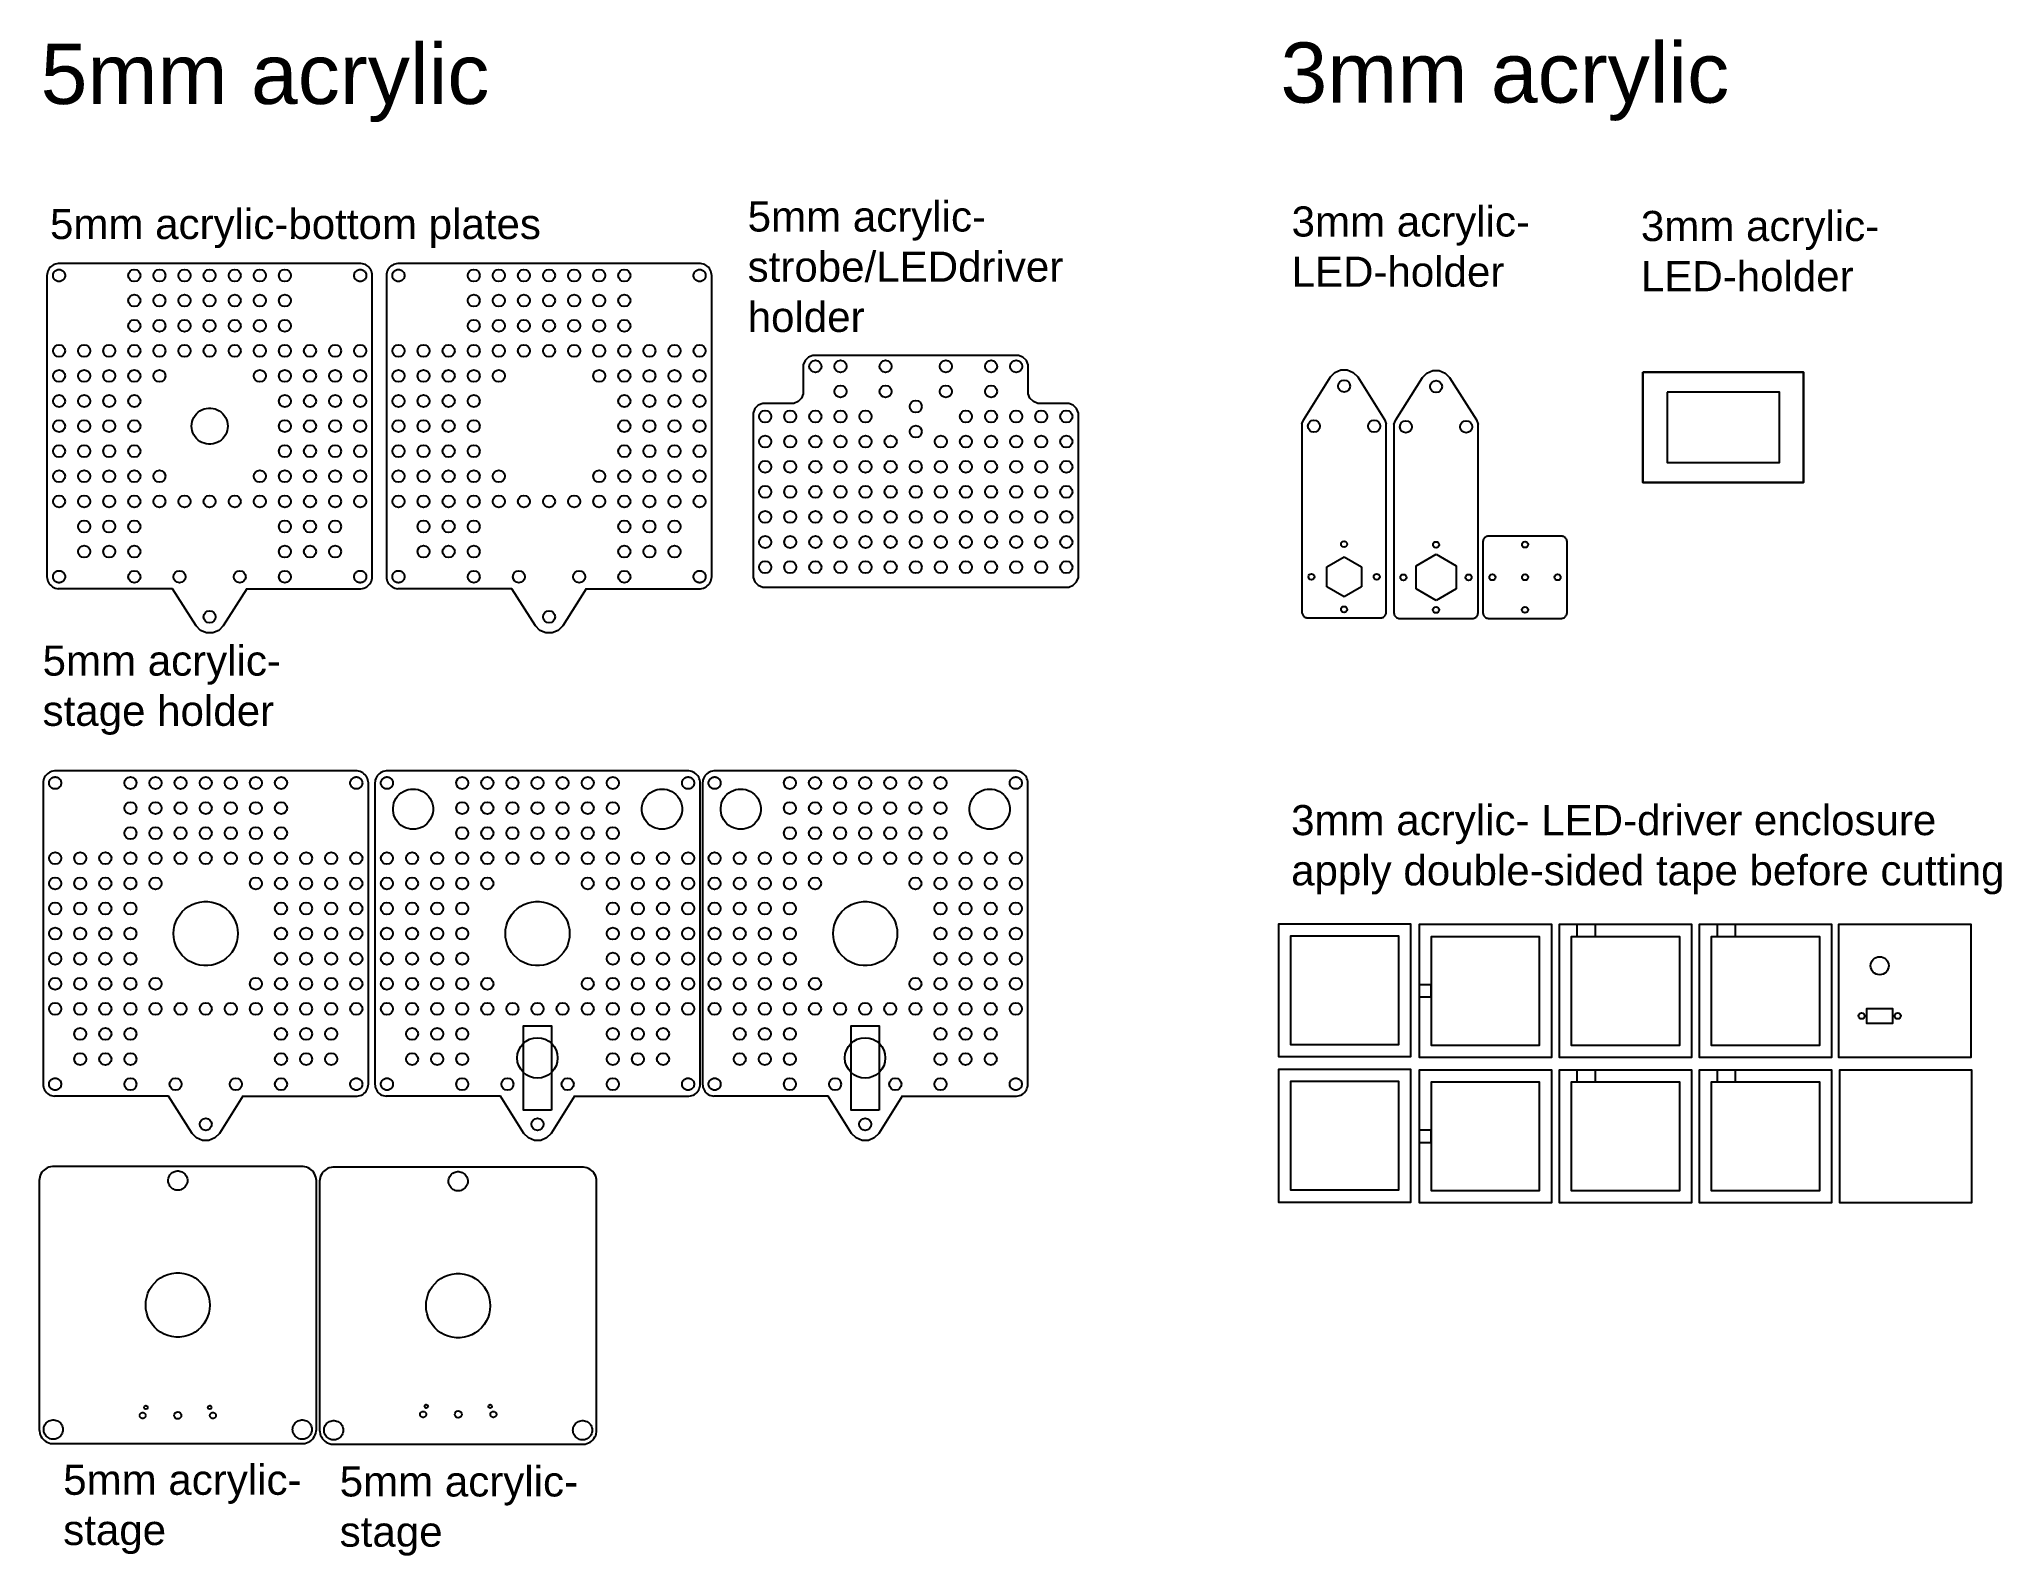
# Model space of a CAD drawing. Header units: millimetres. Extents: x 260 to 1238, y -24 to 732.
import ezdxf

# ---------------------------------------------------------------- set-up
doc = ezdxf.new("R2010")
doc.units = ezdxf.units.MM
doc.styles.get("Standard").update_dxf_attribs({"font": 'arial.ttf'})

msp = doc.modelspace()

# ---------------------------------------------------------------- texts
at = {"color": 7, "attachment_point": 1}
for s, insert, char_height, width in [('{5mm acrylic}', (261.06, 729.44), 30, 437.3988), ('{3mm acrylic}', (878.58, 730.09), 30, 437.3988), ('{5mm acrylic-bottom plates}', (265.72, 647.16), 15, 437.3988), ('{5mm acrylic- strobe/LEDdriver holder}', (613.2, 650.91), 15, 153.6463), ('{3mm acrylic- LED-holder}', (884.12, 648.42), 15, 153.6463), ('{3mm acrylic- LED-holder}', (1058.07, 646.18), 15, 153.6463), ('{5mm acrylic- stage holder}', (262.03, 429.72), 15, 153.6463), ('{3mm acrylic- LED-driver enclosure\\Papply double-sided tape before cutting}', (883.88, 350.26), 15, 422.3969), ('{5mm acrylic- stage}', (272.3, 21.72), 15, 153.6463), ('{5mm acrylic- stage}', (410.01, 20.89), 15, 153.6463)]:
    msp.add_mtext(s, dxfattribs=dict(at, insert=insert, char_height=char_height, width=width))

# ---------------------------------------------------------------- linework, layer by layer
at = {"color": 7}
for p, q in [((264.65, 616.21), (264.42, 615.5)), ((264.97, 616.89), (264.65, 616.21)), ((265.38, 617.53), (264.97, 616.89)), ((265.86, 618.11), (265.38, 617.53)), ((266.41, 618.63), (265.86, 618.11)), ((267.02, 619.07), (266.41, 618.63)), ((267.68, 619.43), (267.02, 619.07)), ((268.38, 619.71), (267.68, 619.43)), ((267.8, 615.77), (268.04, 616.06)), ((268.04, 616.06), (268.32, 616.32)), ((268.32, 616.32), (268.62, 616.54)), ((269.11, 619.9), (268.38, 619.71)), ((268.62, 616.54), (268.95, 616.72)), ((268.95, 616.72), (269.3, 616.86)), ((269.85, 619.99), (269.11, 619.9)), ((269.3, 616.86), (269.67, 616.95)), ((269.67, 616.95), (270.04, 617)), ((420.61, 619.99), (269.85, 619.99)), ((270.04, 617), (270.42, 617)), ((270.42, 617), (270.79, 616.95)), ((270.79, 616.95), (271.16, 616.86)), ((271.16, 616.86), (271.51, 616.72)), ((271.51, 616.72), (271.84, 616.54)), ((271.84, 616.54), (272.14, 616.32)), ((272.14, 616.32), (272.42, 616.06)), ((272.42, 616.06), (272.66, 615.77)), ((417.8, 615.77), (418.04, 616.06)), ((418.04, 616.06), (418.32, 616.32)), ((418.32, 616.32), (418.62, 616.54)), ((418.62, 616.54), (418.95, 616.72)), ((418.95, 616.72), (419.3, 616.86)), ((419.3, 616.86), (419.67, 616.95)), ((419.67, 616.95), (420.04, 617)), ((420.04, 617), (420.42, 617)), ((420.42, 617), (420.79, 616.95)), ((421.36, 619.9), (420.61, 619.99)), ((420.79, 616.95), (421.16, 616.86)), ((421.16, 616.86), (421.51, 616.72)), ((422.09, 619.71), (421.36, 619.9)), ((421.51, 616.72), (421.84, 616.54)), ((421.84, 616.54), (422.14, 616.32)), ((422.79, 619.43), (422.09, 619.71)), ((422.14, 616.32), (422.42, 616.06)), ((422.42, 616.06), (422.66, 615.77)), ((423.45, 619.07), (422.79, 619.43)), ((424.06, 618.63), (423.45, 619.07)), ((424.6, 618.11), (424.06, 618.63)), ((425.09, 617.53), (424.6, 618.11)), ((425.49, 616.89), (425.09, 617.53)), ((425.81, 616.21), (425.49, 616.89)), ((426.04, 615.5), (425.81, 616.21)), ((433.71, 616.21), (433.47, 615.5)), ((434.03, 616.89), (433.71, 616.21)), ((434.43, 617.53), (434.03, 616.89)), ((434.91, 618.11), (434.43, 617.53)), ((435.46, 618.63), (434.91, 618.11)), ((436.07, 619.07), (435.46, 618.63)), ((436.73, 619.43), (436.07, 619.07)), ((437.43, 619.71), (436.73, 619.43)), ((436.86, 615.77), (437.1, 616.06)), ((437.1, 616.06), (437.37, 616.32)), ((437.37, 616.32), (437.68, 616.54)), ((438.16, 619.9), (437.43, 619.71)), ((437.68, 616.54), (438.01, 616.72)), ((438.01, 616.72), (438.36, 616.86)), ((438.91, 619.99), (438.16, 619.9)), ((438.36, 616.86), (438.72, 616.95)), ((438.72, 616.95), (439.1, 617)), ((589.66, 619.99), (438.91, 619.99)), ((439.1, 617), (439.47, 617)), ((439.47, 617), (439.85, 616.95)), ((439.85, 616.95), (440.21, 616.86)), ((440.21, 616.86), (440.56, 616.72)), ((440.56, 616.72), (440.89, 616.54)), ((440.89, 616.54), (441.2, 616.32)), ((441.2, 616.32), (441.47, 616.06)), ((441.47, 616.06), (441.71, 615.77)), ((586.86, 615.77), (587.1, 616.06)), ((587.1, 616.06), (587.37, 616.32)), ((587.37, 616.32), (587.68, 616.54)), ((587.68, 616.54), (588.01, 616.72)), ((588.01, 616.72), (588.36, 616.86)), ((588.36, 616.86), (588.72, 616.95)), ((588.72, 616.95), (589.1, 617)), ((589.1, 617), (589.47, 617)), ((589.47, 617), (589.85, 616.95)), ((590.41, 619.9), (589.66, 619.99)), ((589.85, 616.95), (590.21, 616.86)), ((590.21, 616.86), (590.56, 616.72)), ((591.14, 619.71), (590.41, 619.9)), ((590.56, 616.72), (590.89, 616.54)), ((590.89, 616.54), (591.2, 616.32)), ((591.84, 619.43), (591.14, 619.71)), ((591.2, 616.32), (591.47, 616.06)), ((591.47, 616.06), (591.71, 615.77)), ((592.5, 619.07), (591.84, 619.43)), ((593.11, 618.63), (592.5, 619.07)), ((593.66, 618.11), (593.11, 618.63)), ((594.14, 617.53), (593.66, 618.11)), ((594.54, 616.89), (594.14, 617.53)), ((594.86, 616.21), (594.54, 616.89)), ((595.1, 615.5), (594.86, 616.21)), ((264.28, 614.76), (264.23, 614)), ((264.23, 614), (264.23, 464)), ((264.42, 615.5), (264.28, 614.76)), ((267.23, 614), (267.25, 614.38)), ((267.25, 613.63), (267.23, 614)), ((267.25, 614.38), (267.33, 614.75)), ((267.33, 613.26), (267.25, 613.63)), ((267.33, 614.75), (267.44, 615.11)), ((267.44, 612.9), (267.33, 613.26)), ((267.44, 615.11), (267.6, 615.45)), ((267.6, 612.56), (267.44, 612.9)), ((267.6, 615.45), (267.8, 615.77)), ((267.8, 612.24), (267.6, 612.56)), ((268.04, 611.95), (267.8, 612.24)), ((268.32, 611.69), (268.04, 611.95)), ((268.62, 611.47), (268.32, 611.69)), ((268.95, 611.29), (268.62, 611.47)), ((269.3, 611.15), (268.95, 611.29)), ((269.67, 611.06), (269.3, 611.15)), ((270.04, 611.01), (269.67, 611.06)), ((270.42, 611.01), (270.04, 611.01)), ((270.79, 611.06), (270.42, 611.01)), ((271.16, 611.15), (270.79, 611.06)), ((271.51, 611.29), (271.16, 611.15)), ((271.84, 611.47), (271.51, 611.29)), ((272.14, 611.69), (271.84, 611.47)), ((272.42, 611.95), (272.14, 611.69)), ((272.66, 612.24), (272.42, 611.95)), ((272.66, 615.77), (272.86, 615.45)), ((272.86, 612.56), (272.66, 612.24)), ((272.86, 615.45), (273.02, 615.11)), ((273.02, 612.9), (272.86, 612.56)), ((273.02, 615.11), (273.14, 614.75)), ((273.14, 613.26), (273.02, 612.9)), ((273.14, 614.75), (273.21, 614.38)), ((273.21, 613.63), (273.14, 613.26)), ((273.21, 614.38), (273.23, 614)), ((273.23, 614), (273.21, 613.63)), ((417.23, 614), (417.25, 614.38)), ((417.25, 613.63), (417.23, 614)), ((417.25, 614.38), (417.33, 614.75)), ((417.33, 613.26), (417.25, 613.63)), ((417.33, 614.75), (417.44, 615.11)), ((417.44, 612.9), (417.33, 613.26)), ((417.44, 615.11), (417.6, 615.45)), ((417.6, 612.56), (417.44, 612.9)), ((417.6, 615.45), (417.8, 615.77)), ((417.8, 612.24), (417.6, 612.56)), ((418.04, 611.95), (417.8, 612.24)), ((418.32, 611.69), (418.04, 611.95)), ((418.62, 611.47), (418.32, 611.69)), ((418.95, 611.29), (418.62, 611.47)), ((419.3, 611.15), (418.95, 611.29)), ((419.67, 611.06), (419.3, 611.15)), ((420.04, 611.01), (419.67, 611.06)), ((420.42, 611.01), (420.04, 611.01)), ((420.79, 611.06), (420.42, 611.01)), ((421.16, 611.15), (420.79, 611.06)), ((421.51, 611.29), (421.16, 611.15)), ((421.84, 611.47), (421.51, 611.29)), ((422.14, 611.69), (421.84, 611.47)), ((422.42, 611.95), (422.14, 611.69)), ((422.66, 612.24), (422.42, 611.95)), ((422.66, 615.77), (422.86, 615.45)), ((422.86, 612.56), (422.66, 612.24)), ((422.86, 615.45), (423.02, 615.11)), ((423.02, 612.9), (422.86, 612.56)), ((423.02, 615.11), (423.14, 614.75)), ((423.14, 613.26), (423.02, 612.9)), ((423.14, 614.75), (423.21, 614.38)), ((423.21, 613.63), (423.14, 613.26)), ((423.21, 614.38), (423.23, 614)), ((423.23, 614), (423.21, 613.63)), ((426.18, 614.76), (426.04, 615.5)), ((426.23, 614), (426.18, 614.76)), ((426.23, 464), (426.23, 614)), ((433.33, 614.76), (433.28, 614)), ((433.28, 614), (433.28, 464)), ((433.47, 615.5), (433.33, 614.76)), ((436.28, 614), (436.31, 614.38)), ((436.31, 613.63), (436.28, 614)), ((436.31, 614.38), (436.38, 614.75)), ((436.38, 613.26), (436.31, 613.63)), ((436.38, 614.75), (436.49, 615.11)), ((436.49, 612.9), (436.38, 613.26)), ((436.49, 615.11), (436.66, 615.45)), ((436.66, 612.56), (436.49, 612.9)), ((436.66, 615.45), (436.86, 615.77)), ((436.86, 612.24), (436.66, 612.56)), ((437.1, 611.95), (436.86, 612.24)), ((437.37, 611.69), (437.1, 611.95)), ((437.68, 611.47), (437.37, 611.69)), ((438.01, 611.29), (437.68, 611.47)), ((438.36, 611.15), (438.01, 611.29)), ((438.72, 611.06), (438.36, 611.15)), ((439.1, 611.01), (438.72, 611.06)), ((439.47, 611.01), (439.1, 611.01)), ((439.85, 611.06), (439.47, 611.01)), ((440.21, 611.15), (439.85, 611.06)), ((440.56, 611.29), (440.21, 611.15)), ((440.89, 611.47), (440.56, 611.29)), ((441.2, 611.69), (440.89, 611.47)), ((441.47, 611.95), (441.2, 611.69)), ((441.71, 612.24), (441.47, 611.95)), ((441.71, 615.77), (441.91, 615.45)), ((441.91, 612.56), (441.71, 612.24)), ((441.91, 615.45), (442.07, 615.11)), ((442.07, 612.9), (441.91, 612.56)), ((442.07, 615.11), (442.19, 614.75)), ((442.19, 613.26), (442.07, 612.9)), ((442.19, 614.75), (442.26, 614.38)), ((442.26, 613.63), (442.19, 613.26)), ((442.26, 614.38), (442.28, 614)), ((442.28, 614), (442.26, 613.63)), ((586.28, 614), (586.31, 614.38)), ((586.31, 613.63), (586.28, 614)), ((586.31, 614.38), (586.38, 614.75)), ((586.38, 613.26), (586.31, 613.63)), ((586.38, 614.75), (586.49, 615.11)), ((586.49, 612.9), (586.38, 613.26)), ((586.49, 615.11), (586.66, 615.45)), ((586.66, 612.56), (586.49, 612.9)), ((586.66, 615.45), (586.86, 615.77)), ((586.86, 612.24), (586.66, 612.56)), ((587.1, 611.95), (586.86, 612.24)), ((587.37, 611.69), (587.1, 611.95)), ((587.68, 611.47), (587.37, 611.69)), ((588.01, 611.29), (587.68, 611.47)), ((588.36, 611.15), (588.01, 611.29)), ((588.72, 611.06), (588.36, 611.15)), ((589.1, 611.01), (588.72, 611.06)), ((589.47, 611.01), (589.1, 611.01)), ((589.85, 611.06), (589.47, 611.01)), ((590.21, 611.15), (589.85, 611.06)), ((590.56, 611.29), (590.21, 611.15)), ((590.89, 611.47), (590.56, 611.29)), ((591.2, 611.69), (590.89, 611.47)), ((591.47, 611.95), (591.2, 611.69)), ((591.71, 612.24), (591.47, 611.95)), ((591.71, 615.77), (591.91, 615.45)), ((591.91, 612.56), (591.71, 612.24)), ((591.91, 615.45), (592.07, 615.11)), ((592.07, 612.9), (591.91, 612.56)), ((592.07, 615.11), (592.19, 614.75)), ((592.19, 613.26), (592.07, 612.9)), ((592.19, 614.75), (592.26, 614.38)), ((592.26, 613.63), (592.19, 613.26)), ((592.26, 614.38), (592.28, 614)), ((592.28, 614), (592.26, 613.63)), ((595.24, 614.76), (595.1, 615.5)), ((595.28, 614), (595.24, 614.76)), ((595.28, 464), (595.28, 614)), ((341.4, 547.15), (342.45, 547.56)), ((342.45, 547.56), (343.54, 547.84)), ((343.54, 547.84), (344.67, 547.99)), ((344.67, 547.99), (345.8, 547.99)), ((345.8, 547.99), (346.92, 547.84)), ((346.92, 547.84), (348.01, 547.56)), ((348.01, 547.56), (349.06, 547.15)), ((336.23, 539), (336.3, 540.13)), ((336.3, 537.88), (336.23, 539)), ((336.3, 540.13), (336.51, 541.24)), ((336.51, 536.77), (336.3, 537.88)), ((336.51, 541.24), (336.86, 542.32)), ((336.86, 542.32), (337.34, 543.34)), ((337.34, 543.34), (337.95, 544.29)), ((337.95, 544.29), (338.67, 545.16)), ((338.67, 545.16), (339.49, 545.94)), ((339.49, 545.94), (340.41, 546.6)), ((340.41, 546.6), (341.4, 547.15)), ((349.06, 547.15), (350.05, 546.6)), ((350.05, 546.6), (350.97, 545.94)), ((350.97, 545.94), (351.79, 545.16)), ((351.79, 545.16), (352.51, 544.29)), ((352.51, 544.29), (353.12, 543.34)), ((353.12, 543.34), (353.6, 542.32)), ((353.6, 542.32), (353.95, 541.24)), ((353.95, 541.24), (354.16, 540.13)), ((354.16, 537.88), (353.95, 536.77)), ((354.16, 540.13), (354.23, 539)), ((354.23, 539), (354.16, 537.88)), ((889.26, 540.14), (889.26, 446.45)), ((931.26, 446.45), (931.26, 540.14)), ((935.05, 539.86), (935.05, 446.17)), ((977.05, 446.17), (977.05, 539.86)), ((336.86, 535.69), (336.51, 536.77)), ((337.34, 534.67), (336.86, 535.69)), ((337.95, 533.71), (337.34, 534.67)), ((338.67, 532.84), (337.95, 533.71)), ((339.49, 532.07), (338.67, 532.84)), ((340.41, 531.4), (339.49, 532.07)), ((341.4, 530.86), (340.41, 531.4)), ((342.45, 530.44), (341.4, 530.86)), ((343.54, 530.16), (342.45, 530.44)), ((344.67, 530.02), (343.54, 530.16)), ((345.8, 530.02), (344.67, 530.02)), ((346.92, 530.16), (345.8, 530.02)), ((348.01, 530.44), (346.92, 530.16)), ((349.06, 530.86), (348.01, 530.44)), ((350.05, 531.4), (349.06, 530.86)), ((350.97, 532.07), (350.05, 531.4)), ((351.79, 532.84), (350.97, 532.07)), ((352.51, 533.71), (351.79, 532.84)), ((353.12, 534.67), (352.51, 533.71)), ((353.6, 535.69), (353.12, 534.67)), ((353.95, 536.77), (353.6, 535.69)), ((979.38, 481.6), (979.36, 481.22)), ((979.36, 481.22), (979.36, 446.22)), ((979.45, 481.97), (979.38, 481.6)), ((979.57, 482.33), (979.45, 481.97)), ((979.73, 482.67), (979.57, 482.33)), ((979.93, 482.99), (979.73, 482.67)), ((980.17, 483.28), (979.93, 482.99)), ((980.45, 483.54), (980.17, 483.28)), ((980.75, 483.76), (980.45, 483.54)), ((981.08, 483.94), (980.75, 483.76)), ((981.43, 484.08), (981.08, 483.94)), ((981.8, 484.17), (981.43, 484.08)), ((982.17, 484.22), (981.8, 484.17)), ((1018.55, 484.22), (982.17, 484.22)), ((1018.92, 484.17), (1018.55, 484.22)), ((1019.28, 484.08), (1018.92, 484.17)), ((1019.64, 483.94), (1019.28, 484.08)), ((1019.97, 483.76), (1019.64, 483.94)), ((1020.27, 483.54), (1019.97, 483.76)), ((1020.54, 483.28), (1020.27, 483.54)), ((1020.78, 482.99), (1020.54, 483.28)), ((1020.99, 482.67), (1020.78, 482.99)), ((1021.15, 482.33), (1020.99, 482.67)), ((1021.26, 481.97), (1021.15, 482.33)), ((1021.33, 481.6), (1021.26, 481.97)), ((1021.36, 481.22), (1021.33, 481.6)), ((1021.36, 446.22), (1021.36, 481.22)), ((901.6, 468.95), (910.26, 473.95)), ((910.26, 473.95), (918.92, 468.95)), ((946.09, 469.42), (956.05, 475.17)), ((946.09, 457.92), (946.09, 469.42)), ((956.05, 475.17), (966.01, 469.42)), ((966.01, 469.42), (966.01, 457.92)), ((264.23, 464), (264.28, 463.25)), ((264.28, 463.25), (264.42, 462.51)), ((264.42, 462.51), (264.65, 461.8)), ((264.65, 461.8), (264.97, 461.11)), ((264.97, 461.11), (265.38, 460.48)), ((265.38, 460.48), (265.86, 459.9)), ((265.86, 459.9), (266.41, 459.38)), ((267.23, 464), (267.25, 464.38)), ((267.25, 463.63), (267.23, 464)), ((267.25, 464.38), (267.33, 464.75)), ((267.33, 463.26), (267.25, 463.63)), ((267.33, 464.75), (267.44, 465.11)), ((267.44, 462.9), (267.33, 463.26)), ((267.44, 465.11), (267.6, 465.45)), ((267.6, 462.56), (267.44, 462.9)), ((267.6, 465.45), (267.8, 465.77)), ((267.8, 462.24), (267.6, 462.56)), ((267.8, 465.77), (268.04, 466.06)), ((268.04, 461.95), (267.8, 462.24)), ((268.04, 466.06), (268.32, 466.32)), ((268.32, 461.69), (268.04, 461.95)), ((268.32, 466.32), (268.62, 466.54)), ((268.62, 461.47), (268.32, 461.69)), ((268.62, 466.54), (268.95, 466.72)), ((268.95, 461.29), (268.62, 461.47)), ((268.95, 466.72), (269.3, 466.86)), ((269.3, 461.15), (268.95, 461.29)), ((269.3, 466.86), (269.67, 466.95)), ((269.67, 461.06), (269.3, 461.15)), ((269.67, 466.95), (270.04, 467)), ((270.04, 461.01), (269.67, 461.06)), ((270.04, 467), (270.42, 467)), ((270.42, 461.01), (270.04, 461.01)), ((270.42, 467), (270.79, 466.95)), ((270.79, 461.06), (270.42, 461.01)), ((270.79, 466.95), (271.16, 466.86)), ((271.16, 461.15), (270.79, 461.06)), ((271.16, 466.86), (271.51, 466.72)), ((271.51, 461.29), (271.16, 461.15)), ((271.51, 466.72), (271.84, 466.54)), ((271.84, 461.47), (271.51, 461.29)), ((271.84, 466.54), (272.14, 466.32)), ((272.14, 461.69), (271.84, 461.47)), ((272.14, 466.32), (272.42, 466.06)), ((272.42, 461.95), (272.14, 461.69)), ((272.42, 466.06), (272.66, 465.77)), ((272.66, 462.24), (272.42, 461.95)), ((272.66, 465.77), (272.86, 465.45)), ((272.86, 462.56), (272.66, 462.24)), ((272.86, 465.45), (273.02, 465.11)), ((273.02, 462.9), (272.86, 462.56)), ((273.02, 465.11), (273.14, 464.75)), ((273.14, 463.26), (273.02, 462.9)), ((273.14, 464.75), (273.21, 464.38)), ((273.21, 463.63), (273.14, 463.26)), ((273.21, 464.38), (273.23, 464)), ((273.23, 464), (273.21, 463.63)), ((417.23, 464), (417.25, 464.38)), ((417.25, 463.63), (417.23, 464)), ((417.25, 464.38), (417.33, 464.75)), ((417.33, 463.26), (417.25, 463.63)), ((417.33, 464.75), (417.44, 465.11)), ((417.44, 462.9), (417.33, 463.26)), ((417.44, 465.11), (417.6, 465.45)), ((417.6, 462.56), (417.44, 462.9)), ((417.6, 465.45), (417.8, 465.77)), ((417.8, 462.24), (417.6, 462.56)), ((417.8, 465.77), (418.04, 466.06)), ((418.04, 461.95), (417.8, 462.24)), ((418.04, 466.06), (418.32, 466.32)), ((418.32, 461.69), (418.04, 461.95)), ((418.32, 466.32), (418.62, 466.54)), ((418.62, 461.47), (418.32, 461.69)), ((418.62, 466.54), (418.95, 466.72)), ((418.95, 461.29), (418.62, 461.47)), ((418.95, 466.72), (419.3, 466.86)), ((419.3, 461.15), (418.95, 461.29)), ((419.3, 466.86), (419.67, 466.95)), ((419.67, 461.06), (419.3, 461.15)), ((419.67, 466.95), (420.04, 467)), ((420.04, 461.01), (419.67, 461.06)), ((420.04, 467), (420.42, 467)), ((420.42, 461.01), (420.04, 461.01)), ((420.42, 467), (420.79, 466.95)), ((420.79, 461.06), (420.42, 461.01)), ((420.79, 466.95), (421.16, 466.86)), ((421.16, 461.15), (420.79, 461.06)), ((421.16, 466.86), (421.51, 466.72)), ((421.51, 461.29), (421.16, 461.15)), ((421.51, 466.72), (421.84, 466.54)), ((421.84, 461.47), (421.51, 461.29)), ((421.84, 466.54), (422.14, 466.32)), ((422.14, 461.69), (421.84, 461.47)), ((422.14, 466.32), (422.42, 466.06)), ((422.42, 461.95), (422.14, 461.69)), ((422.42, 466.06), (422.66, 465.77)), ((422.66, 462.24), (422.42, 461.95)), ((422.66, 465.77), (422.86, 465.45)), ((422.86, 462.56), (422.66, 462.24)), ((422.86, 465.45), (423.02, 465.11)), ((423.02, 462.9), (422.86, 462.56)), ((423.02, 465.11), (423.14, 464.75)), ((423.14, 463.26), (423.02, 462.9)), ((423.14, 464.75), (423.21, 464.38)), ((423.21, 463.63), (423.14, 463.26)), ((423.21, 464.38), (423.23, 464)), ((423.23, 464), (423.21, 463.63)), ((424.06, 459.38), (424.6, 459.9)), ((424.6, 459.9), (425.09, 460.48)), ((425.09, 460.48), (425.49, 461.11)), ((425.49, 461.11), (425.81, 461.8)), ((425.81, 461.8), (426.04, 462.51)), ((426.04, 462.51), (426.18, 463.25)), ((426.18, 463.25), (426.23, 464)), ((433.28, 464), (433.33, 463.25)), ((433.33, 463.25), (433.47, 462.51)), ((433.47, 462.51), (433.71, 461.8)), ((433.71, 461.8), (434.03, 461.11)), ((434.03, 461.11), (434.43, 460.48)), ((434.43, 460.48), (434.91, 459.9)), ((434.91, 459.9), (435.46, 459.38)), ((436.28, 464), (436.31, 464.38)), ((436.31, 463.63), (436.28, 464)), ((436.31, 464.38), (436.38, 464.75)), ((436.38, 463.26), (436.31, 463.63)), ((436.38, 464.75), (436.49, 465.11)), ((436.49, 462.9), (436.38, 463.26)), ((436.49, 465.11), (436.66, 465.45)), ((436.66, 462.56), (436.49, 462.9)), ((436.66, 465.45), (436.86, 465.77)), ((436.86, 462.24), (436.66, 462.56)), ((436.86, 465.77), (437.1, 466.06)), ((437.1, 461.95), (436.86, 462.24)), ((437.1, 466.06), (437.37, 466.32)), ((437.37, 461.69), (437.1, 461.95)), ((437.37, 466.32), (437.68, 466.54)), ((437.68, 461.47), (437.37, 461.69)), ((437.68, 466.54), (438.01, 466.72)), ((438.01, 461.29), (437.68, 461.47)), ((438.01, 466.72), (438.36, 466.86)), ((438.36, 461.15), (438.01, 461.29)), ((438.36, 466.86), (438.72, 466.95)), ((438.72, 461.06), (438.36, 461.15)), ((438.72, 466.95), (439.1, 467)), ((439.1, 461.01), (438.72, 461.06)), ((439.1, 467), (439.47, 467)), ((439.47, 461.01), (439.1, 461.01)), ((439.47, 467), (439.85, 466.95)), ((439.85, 461.06), (439.47, 461.01)), ((439.85, 466.95), (440.21, 466.86)), ((440.21, 461.15), (439.85, 461.06)), ((440.21, 466.86), (440.56, 466.72)), ((440.56, 461.29), (440.21, 461.15)), ((440.56, 466.72), (440.89, 466.54)), ((440.89, 461.47), (440.56, 461.29)), ((440.89, 466.54), (441.2, 466.32)), ((441.2, 461.69), (440.89, 461.47)), ((441.2, 466.32), (441.47, 466.06)), ((441.47, 461.95), (441.2, 461.69)), ((441.47, 466.06), (441.71, 465.77)), ((441.71, 462.24), (441.47, 461.95)), ((441.71, 465.77), (441.91, 465.45)), ((441.91, 462.56), (441.71, 462.24)), ((441.91, 465.45), (442.07, 465.11)), ((442.07, 462.9), (441.91, 462.56)), ((442.07, 465.11), (442.19, 464.75)), ((442.19, 463.26), (442.07, 462.9)), ((442.19, 464.75), (442.26, 464.38)), ((442.26, 463.63), (442.19, 463.26)), ((442.26, 464.38), (442.28, 464)), ((442.28, 464), (442.26, 463.63)), ((586.28, 464), (586.31, 464.38)), ((586.31, 463.63), (586.28, 464)), ((586.31, 464.38), (586.38, 464.75)), ((586.38, 463.26), (586.31, 463.63)), ((586.38, 464.75), (586.49, 465.11)), ((586.49, 462.9), (586.38, 463.26)), ((586.49, 465.11), (586.66, 465.45)), ((586.66, 462.56), (586.49, 462.9)), ((586.66, 465.45), (586.86, 465.77)), ((586.86, 462.24), (586.66, 462.56)), ((586.86, 465.77), (587.1, 466.06)), ((587.1, 461.95), (586.86, 462.24)), ((587.1, 466.06), (587.37, 466.32)), ((587.37, 461.69), (587.1, 461.95)), ((587.37, 466.32), (587.68, 466.54)), ((587.68, 461.47), (587.37, 461.69)), ((587.68, 466.54), (588.01, 466.72)), ((588.01, 461.29), (587.68, 461.47)), ((588.01, 466.72), (588.36, 466.86)), ((588.36, 461.15), (588.01, 461.29)), ((588.36, 466.86), (588.72, 466.95)), ((588.72, 461.06), (588.36, 461.15)), ((588.72, 466.95), (589.1, 467)), ((589.1, 461.01), (588.72, 461.06)), ((589.1, 467), (589.47, 467)), ((589.47, 461.01), (589.1, 461.01)), ((589.47, 467), (589.85, 466.95)), ((589.85, 461.06), (589.47, 461.01)), ((589.85, 466.95), (590.21, 466.86)), ((590.21, 461.15), (589.85, 461.06)), ((590.21, 466.86), (590.56, 466.72)), ((590.56, 461.29), (590.21, 461.15)), ((590.56, 466.72), (590.89, 466.54)), ((590.89, 461.47), (590.56, 461.29)), ((590.89, 466.54), (591.2, 466.32)), ((591.2, 461.69), (590.89, 461.47)), ((591.2, 466.32), (591.47, 466.06)), ((591.47, 461.95), (591.2, 461.69)), ((591.47, 466.06), (591.71, 465.77)), ((591.71, 462.24), (591.47, 461.95)), ((591.71, 465.77), (591.91, 465.45)), ((591.91, 462.56), (591.71, 462.24)), ((591.91, 465.45), (592.07, 465.11)), ((592.07, 462.9), (591.91, 462.56)), ((592.07, 465.11), (592.19, 464.75)), ((592.19, 463.26), (592.07, 462.9)), ((592.19, 464.75), (592.26, 464.38)), ((592.26, 463.63), (592.19, 463.26)), ((592.26, 464.38), (592.28, 464)), ((592.28, 464), (592.26, 463.63)), ((593.11, 459.38), (593.66, 459.9)), ((593.66, 459.9), (594.14, 460.48)), ((594.14, 460.48), (594.54, 461.11)), ((594.54, 461.11), (594.86, 461.8)), ((594.86, 461.8), (595.1, 462.51)), ((595.1, 462.51), (595.24, 463.25)), ((595.24, 463.25), (595.28, 464)), ((901.6, 458.95), (901.6, 468.95)), ((918.92, 468.95), (918.92, 458.95)), ((266.41, 459.38), (267.02, 458.94)), ((267.02, 458.94), (267.68, 458.57)), ((267.68, 458.57), (268.38, 458.3)), ((268.38, 458.3), (269.11, 458.11)), ((269.11, 458.11), (269.85, 458.02)), ((420.61, 458.02), (421.36, 458.11)), ((421.36, 458.11), (422.09, 458.3)), ((422.09, 458.3), (422.79, 458.57)), ((422.79, 458.57), (423.45, 458.94)), ((423.45, 458.94), (424.06, 459.38)), ((435.46, 459.38), (436.07, 458.94)), ((436.07, 458.94), (436.73, 458.57)), ((436.73, 458.57), (437.43, 458.3)), ((437.43, 458.3), (438.16, 458.11)), ((438.16, 458.11), (438.91, 458.02)), ((589.66, 458.02), (590.41, 458.11)), ((590.41, 458.11), (591.14, 458.3)), ((591.14, 458.3), (591.84, 458.57)), ((591.84, 458.57), (592.5, 458.94)), ((592.5, 458.94), (593.11, 459.38)), ((910.26, 453.95), (901.6, 458.95)), ((918.92, 458.95), (910.26, 453.95)), ((956.05, 452.17), (946.09, 457.92)), ((966.01, 457.92), (956.05, 452.17)), ((889.26, 446.45), (889.29, 446.07)), ((889.29, 446.07), (889.36, 445.7)), ((889.36, 445.7), (889.47, 445.35)), ((889.47, 445.35), (889.63, 445.01)), ((889.63, 445.01), (889.83, 444.69)), ((889.83, 444.69), (890.08, 444.4)), ((890.08, 444.4), (890.35, 444.14)), ((890.35, 444.14), (890.65, 443.92)), ((890.65, 443.92), (890.98, 443.74)), ((890.98, 443.74), (891.33, 443.6)), ((891.33, 443.6), (891.7, 443.5)), ((891.7, 443.5), (892.07, 443.46)), ((892.07, 443.46), (928.45, 443.46)), ((928.45, 443.46), (928.82, 443.5)), ((928.82, 443.5), (929.19, 443.6)), ((929.19, 443.6), (929.54, 443.74)), ((929.54, 443.74), (929.87, 443.92)), ((929.87, 443.92), (930.17, 444.14)), ((930.17, 444.14), (930.45, 444.4)), ((930.45, 444.4), (930.69, 444.69)), ((930.69, 444.69), (930.89, 445.01)), ((930.89, 445.01), (931.05, 445.35)), ((931.05, 445.35), (931.17, 445.7)), ((931.17, 445.7), (931.24, 446.07)), ((931.24, 446.07), (931.26, 446.45)), ((935.05, 446.17), (935.07, 445.8)), ((935.07, 445.8), (935.14, 445.42)), ((935.14, 445.42), (935.26, 445.07)), ((935.26, 445.07), (935.42, 444.73)), ((935.42, 444.73), (935.62, 444.41)), ((935.62, 444.41), (935.86, 444.12)), ((935.86, 444.12), (936.14, 443.86)), ((936.14, 443.86), (936.44, 443.64)), ((936.44, 443.64), (936.77, 443.46)), ((936.77, 443.46), (937.12, 443.32)), ((937.12, 443.32), (937.49, 443.22)), ((937.49, 443.22), (937.86, 443.18)), ((937.86, 443.18), (974.24, 443.18)), ((974.24, 443.18), (974.61, 443.22)), ((974.61, 443.22), (974.97, 443.32)), ((974.97, 443.32), (975.32, 443.46)), ((975.32, 443.46), (975.65, 443.64)), ((975.65, 443.64), (975.96, 443.86)), ((975.96, 443.86), (976.23, 444.12)), ((976.23, 444.12), (976.47, 444.41)), ((976.47, 444.41), (976.68, 444.73)), ((976.68, 444.73), (976.84, 445.07)), ((976.84, 445.07), (976.95, 445.42)), ((976.95, 445.42), (977.02, 445.8)), ((977.02, 445.8), (977.05, 446.17)), ((979.36, 446.22), (979.38, 445.85)), ((979.38, 445.85), (979.45, 445.48)), ((979.45, 445.48), (979.57, 445.12)), ((979.57, 445.12), (979.73, 444.78)), ((979.73, 444.78), (979.93, 444.46)), ((979.93, 444.46), (980.17, 444.17)), ((980.17, 444.17), (980.45, 443.91)), ((980.45, 443.91), (980.75, 443.69)), ((980.75, 443.69), (981.08, 443.51)), ((981.08, 443.51), (981.43, 443.37)), ((981.43, 443.37), (981.8, 443.28)), ((981.8, 443.28), (982.17, 443.23)), ((982.17, 443.23), (1018.55, 443.23)), ((1018.55, 443.23), (1018.92, 443.28)), ((1018.92, 443.28), (1019.28, 443.37)), ((1019.28, 443.37), (1019.64, 443.51)), ((1019.64, 443.51), (1019.97, 443.69)), ((1019.97, 443.69), (1020.27, 443.91)), ((1020.27, 443.91), (1020.54, 444.17)), ((1020.54, 444.17), (1020.78, 444.46)), ((1020.78, 444.46), (1020.99, 444.78)), ((1020.99, 444.78), (1021.15, 445.12)), ((1021.15, 445.12), (1021.26, 445.48)), ((1021.26, 445.48), (1021.33, 445.85)), ((1021.33, 445.85), (1021.36, 446.22)), ((262.34, 362), (262.29, 361.25)), ((262.48, 362.74), (262.34, 362)), ((262.71, 363.46), (262.48, 362.74)), ((263.03, 364.14), (262.71, 363.46)), ((263.43, 364.78), (263.03, 364.14)), ((263.91, 365.36), (263.43, 364.78)), ((264.46, 365.87), (263.91, 365.36)), ((265.07, 366.32), (264.46, 365.87)), ((265.73, 366.68), (265.07, 366.32)), ((265.31, 361.63), (265.38, 362)), ((265.38, 362), (265.5, 362.35)), ((265.5, 362.35), (265.66, 362.7)), ((265.66, 362.7), (265.86, 363.01)), ((266.43, 366.96), (265.73, 366.68)), ((265.86, 363.01), (266.1, 363.3)), ((266.1, 363.3), (266.38, 363.56)), ((266.38, 363.56), (266.68, 363.78)), ((267.16, 367.14), (266.43, 366.96)), ((266.68, 363.78), (267.01, 363.96)), ((267.01, 363.96), (267.36, 364.1)), ((267.91, 367.24), (267.16, 367.14)), ((267.36, 364.1), (267.73, 364.2)), ((267.73, 364.2), (268.1, 364.24)), ((418.66, 367.24), (267.91, 367.24)), ((268.1, 364.24), (268.48, 364.24)), ((268.48, 364.24), (268.85, 364.2)), ((268.85, 364.2), (269.22, 364.1)), ((269.22, 364.1), (269.57, 363.96)), ((269.57, 363.96), (269.9, 363.78)), ((269.9, 363.78), (270.2, 363.56)), ((270.2, 363.56), (270.48, 363.3)), ((270.48, 363.3), (270.72, 363.01)), ((270.72, 363.01), (270.92, 362.7)), ((270.92, 362.7), (271.08, 362.35)), ((271.08, 362.35), (271.19, 362)), ((271.19, 362), (271.26, 361.63)), ((415.31, 361.63), (415.38, 362)), ((415.38, 362), (415.5, 362.35)), ((415.5, 362.35), (415.66, 362.7)), ((415.66, 362.7), (415.86, 363.01)), ((415.86, 363.01), (416.1, 363.3)), ((416.1, 363.3), (416.38, 363.56)), ((416.38, 363.56), (416.68, 363.78)), ((416.68, 363.78), (417.01, 363.96)), ((417.01, 363.96), (417.36, 364.1)), ((417.36, 364.1), (417.73, 364.2)), ((417.73, 364.2), (418.1, 364.24)), ((418.1, 364.24), (418.48, 364.24)), ((418.48, 364.24), (418.85, 364.2)), ((419.41, 367.14), (418.66, 367.24)), ((418.85, 364.2), (419.22, 364.1)), ((419.22, 364.1), (419.57, 363.96)), ((420.14, 366.96), (419.41, 367.14)), ((419.57, 363.96), (419.9, 363.78)), ((419.9, 363.78), (420.2, 363.56)), ((420.84, 366.68), (420.14, 366.96)), ((420.2, 363.56), (420.48, 363.3)), ((420.48, 363.3), (420.72, 363.01)), ((420.72, 363.01), (420.92, 362.7)), ((421.5, 366.32), (420.84, 366.68)), ((420.92, 362.7), (421.08, 362.35)), ((421.08, 362.35), (421.19, 362)), ((421.19, 362), (421.26, 361.63)), ((422.11, 365.87), (421.5, 366.32)), ((422.66, 365.36), (422.11, 365.87)), ((423.14, 364.78), (422.66, 365.36)), ((423.55, 364.14), (423.14, 364.78)), ((423.87, 363.46), (423.55, 364.14)), ((424.1, 362.74), (423.87, 363.46)), ((424.24, 362), (424.1, 362.74)), ((424.29, 361.25), (424.24, 362)), ((427.6, 362), (427.55, 361.25)), ((427.74, 362.74), (427.6, 362)), ((427.97, 363.46), (427.74, 362.74)), ((428.29, 364.14), (427.97, 363.46)), ((428.69, 364.78), (428.29, 364.14)), ((429.17, 365.36), (428.69, 364.78)), ((429.72, 365.87), (429.17, 365.36)), ((430.33, 366.32), (429.72, 365.87)), ((430.99, 366.68), (430.33, 366.32)), ((430.57, 361.63), (430.64, 362)), ((430.64, 362), (430.76, 362.35)), ((430.76, 362.35), (430.92, 362.7)), ((430.92, 362.7), (431.12, 363.01)), ((431.69, 366.96), (430.99, 366.68)), ((431.12, 363.01), (431.36, 363.3)), ((431.36, 363.3), (431.64, 363.56)), ((431.64, 363.56), (431.94, 363.78)), ((432.42, 367.14), (431.69, 366.96)), ((431.94, 363.78), (432.27, 363.96)), ((432.27, 363.96), (432.62, 364.1)), ((433.17, 367.24), (432.42, 367.14)), ((432.62, 364.1), (432.99, 364.2)), ((432.99, 364.2), (433.36, 364.24)), ((583.93, 367.24), (433.17, 367.24)), ((433.36, 364.24), (433.74, 364.24)), ((433.74, 364.24), (434.11, 364.2)), ((434.11, 364.2), (434.48, 364.1)), ((434.48, 364.1), (434.83, 363.96)), ((434.83, 363.96), (435.16, 363.78)), ((435.16, 363.78), (435.46, 363.56)), ((435.46, 363.56), (435.74, 363.3)), ((435.74, 363.3), (435.98, 363.01)), ((435.98, 363.01), (436.18, 362.7)), ((436.18, 362.7), (436.34, 362.35)), ((436.34, 362.35), (436.45, 362)), ((436.45, 362), (436.52, 361.63)), ((580.57, 361.63), (580.64, 362)), ((580.64, 362), (580.76, 362.35)), ((580.76, 362.35), (580.92, 362.7)), ((580.92, 362.7), (581.12, 363.01)), ((581.12, 363.01), (581.36, 363.3)), ((581.36, 363.3), (581.64, 363.56)), ((581.64, 363.56), (581.94, 363.78)), ((581.94, 363.78), (582.27, 363.96)), ((582.27, 363.96), (582.62, 364.1)), ((582.62, 364.1), (582.99, 364.2)), ((582.99, 364.2), (583.36, 364.24)), ((583.36, 364.24), (583.74, 364.24)), ((583.74, 364.24), (584.11, 364.2)), ((584.67, 367.14), (583.93, 367.24)), ((584.11, 364.2), (584.48, 364.1)), ((584.48, 364.1), (584.83, 363.96)), ((585.4, 366.96), (584.67, 367.14)), ((584.83, 363.96), (585.16, 363.78)), ((585.16, 363.78), (585.46, 363.56)), ((586.1, 366.68), (585.4, 366.96)), ((585.46, 363.56), (585.74, 363.3)), ((585.74, 363.3), (585.98, 363.01)), ((585.98, 363.01), (586.18, 362.7)), ((586.76, 366.32), (586.1, 366.68)), ((586.18, 362.7), (586.34, 362.35)), ((586.34, 362.35), (586.45, 362)), ((586.45, 362), (586.52, 361.63)), ((587.37, 365.87), (586.76, 366.32)), ((587.92, 365.36), (587.37, 365.87)), ((588.4, 364.78), (587.92, 365.36)), ((588.81, 364.14), (588.4, 364.78)), ((589.13, 363.46), (588.81, 364.14)), ((589.36, 362.74), (589.13, 363.46)), ((589.5, 362), (589.36, 362.74)), ((589.55, 361.25), (589.5, 362)), ((590.8, 362), (590.75, 361.25)), ((590.94, 362.74), (590.8, 362)), ((591.17, 363.46), (590.94, 362.74)), ((591.49, 364.14), (591.17, 363.46)), ((591.9, 364.78), (591.49, 364.14)), ((592.38, 365.36), (591.9, 364.78)), ((592.93, 365.87), (592.38, 365.36)), ((593.54, 366.32), (592.93, 365.87)), ((594.2, 366.68), (593.54, 366.32)), ((593.78, 361.63), (593.85, 362)), ((593.85, 362), (593.96, 362.35)), ((593.96, 362.35), (594.12, 362.7)), ((594.12, 362.7), (594.32, 363.01)), ((594.9, 366.96), (594.2, 366.68)), ((594.32, 363.01), (594.56, 363.3)), ((594.56, 363.3), (594.84, 363.56)), ((594.84, 363.56), (595.14, 363.78)), ((595.63, 367.14), (594.9, 366.96)), ((595.14, 363.78), (595.47, 363.96)), ((595.47, 363.96), (595.82, 364.1)), ((596.37, 367.24), (595.63, 367.14)), ((595.82, 364.1), (596.19, 364.2)), ((596.19, 364.2), (596.56, 364.24)), ((747.13, 367.24), (596.37, 367.24)), ((596.56, 364.24), (596.94, 364.24)), ((596.94, 364.24), (597.31, 364.2)), ((597.31, 364.2), (597.68, 364.1)), ((597.68, 364.1), (598.03, 363.96)), ((598.03, 363.96), (598.36, 363.78)), ((598.36, 363.78), (598.66, 363.56)), ((598.66, 363.56), (598.94, 363.3)), ((598.94, 363.3), (599.18, 363.01)), ((599.18, 363.01), (599.38, 362.7)), ((599.38, 362.7), (599.54, 362.35)), ((599.54, 362.35), (599.66, 362)), ((599.66, 362), (599.73, 361.63)), ((743.78, 361.63), (743.85, 362)), ((743.85, 362), (743.96, 362.35)), ((743.96, 362.35), (744.12, 362.7)), ((744.12, 362.7), (744.32, 363.01)), ((744.32, 363.01), (744.56, 363.3)), ((744.56, 363.3), (744.84, 363.56)), ((744.84, 363.56), (745.14, 363.78)), ((745.14, 363.78), (745.47, 363.96)), ((745.47, 363.96), (745.82, 364.1)), ((745.82, 364.1), (746.19, 364.2)), ((746.19, 364.2), (746.56, 364.24)), ((746.56, 364.24), (746.94, 364.24)), ((746.94, 364.24), (747.31, 364.2)), ((747.88, 367.14), (747.13, 367.24)), ((747.31, 364.2), (747.68, 364.1)), ((747.68, 364.1), (748.03, 363.96)), ((748.61, 366.96), (747.88, 367.14)), ((748.03, 363.96), (748.36, 363.78)), ((748.36, 363.78), (748.66, 363.56)), ((749.31, 366.68), (748.61, 366.96)), ((748.66, 363.56), (748.94, 363.3)), ((748.94, 363.3), (749.18, 363.01)), ((749.18, 363.01), (749.38, 362.7)), ((749.97, 366.32), (749.31, 366.68)), ((749.38, 362.7), (749.54, 362.35)), ((749.54, 362.35), (749.66, 362)), ((749.66, 362), (749.73, 361.63)), ((750.58, 365.87), (749.97, 366.32)), ((751.13, 365.36), (750.58, 365.87)), ((751.61, 364.78), (751.13, 365.36)), ((752.01, 364.14), (751.61, 364.78)), ((752.33, 363.46), (752.01, 364.14)), ((752.56, 362.74), (752.33, 363.46)), ((752.7, 362), (752.56, 362.74)), ((752.75, 361.25), (752.7, 362)), ((262.29, 361.25), (262.29, 211.25)), ((265.29, 361.25), (265.31, 361.63)), ((265.31, 360.87), (265.29, 361.25)), ((265.38, 360.5), (265.31, 360.87)), ((265.5, 360.15), (265.38, 360.5)), ((265.66, 359.8), (265.5, 360.15)), ((265.86, 359.49), (265.66, 359.8)), ((266.1, 359.2), (265.86, 359.49)), ((266.38, 358.94), (266.1, 359.2)), ((266.68, 358.72), (266.38, 358.94)), ((267.01, 358.54), (266.68, 358.72)), ((267.36, 358.4), (267.01, 358.54)), ((267.73, 358.3), (267.36, 358.4)), ((268.1, 358.26), (267.73, 358.3)), ((268.48, 358.26), (268.1, 358.26)), ((268.85, 358.3), (268.48, 358.26)), ((269.22, 358.4), (268.85, 358.3)), ((269.57, 358.54), (269.22, 358.4)), ((269.9, 358.72), (269.57, 358.54)), ((270.2, 358.94), (269.9, 358.72)), ((270.48, 359.2), (270.2, 358.94)), ((270.72, 359.49), (270.48, 359.2)), ((270.92, 359.8), (270.72, 359.49)), ((271.08, 360.15), (270.92, 359.8)), ((271.19, 360.5), (271.08, 360.15)), ((271.26, 360.87), (271.19, 360.5)), ((271.26, 361.63), (271.29, 361.25)), ((271.29, 361.25), (271.26, 360.87)), ((415.29, 361.25), (415.31, 361.63)), ((415.31, 360.87), (415.29, 361.25)), ((415.38, 360.5), (415.31, 360.87)), ((415.5, 360.15), (415.38, 360.5)), ((415.66, 359.8), (415.5, 360.15)), ((415.86, 359.49), (415.66, 359.8)), ((416.1, 359.2), (415.86, 359.49)), ((416.38, 358.94), (416.1, 359.2)), ((416.68, 358.72), (416.38, 358.94)), ((417.01, 358.54), (416.68, 358.72)), ((417.36, 358.4), (417.01, 358.54)), ((417.73, 358.3), (417.36, 358.4)), ((418.1, 358.26), (417.73, 358.3)), ((418.48, 358.26), (418.1, 358.26)), ((418.85, 358.3), (418.48, 358.26)), ((419.22, 358.4), (418.85, 358.3)), ((419.57, 358.54), (419.22, 358.4)), ((419.9, 358.72), (419.57, 358.54)), ((420.2, 358.94), (419.9, 358.72)), ((420.48, 359.2), (420.2, 358.94)), ((420.72, 359.49), (420.48, 359.2)), ((420.92, 359.8), (420.72, 359.49)), ((421.08, 360.15), (420.92, 359.8)), ((421.19, 360.5), (421.08, 360.15)), ((421.26, 360.87), (421.19, 360.5)), ((421.26, 361.63), (421.29, 361.25)), ((421.29, 361.25), (421.26, 360.87)), ((424.29, 211.25), (424.29, 361.25)), ((427.55, 361.25), (427.55, 211.25)), ((430.55, 361.25), (430.57, 361.63)), ((430.57, 360.87), (430.55, 361.25)), ((430.64, 360.5), (430.57, 360.87)), ((430.76, 360.15), (430.64, 360.5)), ((430.92, 359.8), (430.76, 360.15)), ((431.12, 359.49), (430.92, 359.8)), ((431.36, 359.2), (431.12, 359.49)), ((431.64, 358.94), (431.36, 359.2)), ((431.94, 358.72), (431.64, 358.94)), ((432.27, 358.54), (431.94, 358.72)), ((432.62, 358.4), (432.27, 358.54)), ((432.99, 358.3), (432.62, 358.4)), ((433.36, 358.26), (432.99, 358.3)), ((433.74, 358.26), (433.36, 358.26)), ((434.11, 358.3), (433.74, 358.26)), ((434.48, 358.4), (434.11, 358.3)), ((434.83, 358.54), (434.48, 358.4)), ((435.16, 358.72), (434.83, 358.54)), ((435.46, 358.94), (435.16, 358.72)), ((435.74, 359.2), (435.46, 358.94)), ((435.98, 359.49), (435.74, 359.2)), ((436.18, 359.8), (435.98, 359.49)), ((436.34, 360.15), (436.18, 359.8)), ((436.45, 360.5), (436.34, 360.15)), ((436.52, 360.87), (436.45, 360.5)), ((436.52, 361.63), (436.55, 361.25)), ((436.55, 361.25), (436.52, 360.87)), ((437.04, 351.34), (437.5, 352.51)), ((437.5, 352.51), (438.11, 353.61)), ((438.11, 353.61), (438.84, 354.62)), ((438.84, 354.62), (439.7, 355.54)), ((439.7, 355.54), (440.67, 356.34)), ((440.67, 356.34), (441.73, 357.01)), ((441.73, 357.01), (442.87, 357.55)), ((442.87, 357.55), (444.06, 357.94)), ((444.06, 357.94), (445.3, 358.17)), ((445.3, 358.17), (446.55, 358.25)), ((446.55, 358.25), (447.8, 358.17)), ((447.8, 358.17), (449.04, 357.94)), ((449.04, 357.94), (450.23, 357.55)), ((450.23, 357.55), (451.37, 357.01)), ((451.37, 357.01), (452.43, 356.34)), ((452.43, 356.34), (453.39, 355.54)), ((453.39, 355.54), (454.25, 354.62)), ((454.25, 354.62), (454.99, 353.61)), ((454.99, 353.61), (455.6, 352.51)), ((455.6, 352.51), (456.06, 351.34)), ((561.04, 351.34), (561.5, 352.51)), ((561.5, 352.51), (562.11, 353.61)), ((562.11, 353.61), (562.84, 354.62)), ((562.84, 354.62), (563.7, 355.54)), ((563.7, 355.54), (564.67, 356.34)), ((564.67, 356.34), (565.73, 357.01)), ((565.73, 357.01), (566.87, 357.55)), ((566.87, 357.55), (568.06, 357.94)), ((568.06, 357.94), (569.3, 358.17)), ((569.3, 358.17), (570.55, 358.25)), ((570.55, 358.25), (571.8, 358.17)), ((571.8, 358.17), (573.04, 357.94)), ((573.04, 357.94), (574.23, 357.55)), ((574.23, 357.55), (575.37, 357.01)), ((575.37, 357.01), (576.43, 356.34)), ((576.43, 356.34), (577.39, 355.54)), ((577.39, 355.54), (578.25, 354.62)), ((578.25, 354.62), (578.99, 353.61)), ((578.99, 353.61), (579.6, 352.51)), ((579.6, 352.51), (580.06, 351.34)), ((580.55, 361.25), (580.57, 361.63)), ((580.57, 360.87), (580.55, 361.25)), ((580.64, 360.5), (580.57, 360.87)), ((580.76, 360.15), (580.64, 360.5)), ((580.92, 359.8), (580.76, 360.15)), ((581.12, 359.49), (580.92, 359.8)), ((581.36, 359.2), (581.12, 359.49)), ((581.64, 358.94), (581.36, 359.2)), ((581.94, 358.72), (581.64, 358.94)), ((582.27, 358.54), (581.94, 358.72)), ((582.62, 358.4), (582.27, 358.54)), ((582.99, 358.3), (582.62, 358.4)), ((583.36, 358.26), (582.99, 358.3)), ((583.74, 358.26), (583.36, 358.26)), ((584.11, 358.3), (583.74, 358.26)), ((584.48, 358.4), (584.11, 358.3)), ((584.83, 358.54), (584.48, 358.4)), ((585.16, 358.72), (584.83, 358.54)), ((585.46, 358.94), (585.16, 358.72)), ((585.74, 359.2), (585.46, 358.94)), ((585.98, 359.49), (585.74, 359.2)), ((586.18, 359.8), (585.98, 359.49)), ((586.34, 360.15), (586.18, 359.8)), ((586.45, 360.5), (586.34, 360.15)), ((586.52, 360.87), (586.45, 360.5)), ((586.52, 361.63), (586.55, 361.25)), ((586.55, 361.25), (586.52, 360.87)), ((589.55, 211.25), (589.55, 361.25)), ((590.75, 361.25), (590.75, 211.25)), ((593.75, 361.25), (593.78, 361.63)), ((593.78, 360.87), (593.75, 361.25)), ((593.85, 360.5), (593.78, 360.87)), ((593.96, 360.15), (593.85, 360.5)), ((594.12, 359.8), (593.96, 360.15)), ((594.32, 359.49), (594.12, 359.8)), ((594.56, 359.2), (594.32, 359.49)), ((594.84, 358.94), (594.56, 359.2)), ((595.14, 358.72), (594.84, 358.94)), ((595.47, 358.54), (595.14, 358.72)), ((595.82, 358.4), (595.47, 358.54)), ((596.19, 358.3), (595.82, 358.4)), ((596.56, 358.26), (596.19, 358.3)), ((596.94, 358.26), (596.56, 358.26)), ((597.31, 358.3), (596.94, 358.26)), ((597.68, 358.4), (597.31, 358.3)), ((598.03, 358.54), (597.68, 358.4)), ((598.36, 358.72), (598.03, 358.54)), ((598.66, 358.94), (598.36, 358.72)), ((598.94, 359.2), (598.66, 358.94)), ((599.18, 359.49), (598.94, 359.2)), ((599.38, 359.8), (599.18, 359.49)), ((599.54, 360.15), (599.38, 359.8)), ((599.66, 360.5), (599.54, 360.15)), ((599.73, 360.87), (599.66, 360.5)), ((599.73, 361.63), (599.75, 361.25)), ((599.75, 361.25), (599.73, 360.87)), ((600.24, 351.34), (600.7, 352.51)), ((600.7, 352.51), (601.31, 353.61)), ((601.31, 353.61), (602.05, 354.62)), ((602.05, 354.62), (602.91, 355.54)), ((602.91, 355.54), (603.87, 356.34)), ((603.87, 356.34), (604.93, 357.01)), ((604.93, 357.01), (606.07, 357.55)), ((606.07, 357.55), (607.26, 357.94)), ((607.26, 357.94), (608.5, 358.17)), ((608.5, 358.17), (609.75, 358.25)), ((609.75, 358.25), (611, 358.17)), ((611, 358.17), (612.24, 357.94)), ((612.24, 357.94), (613.43, 357.55)), ((613.43, 357.55), (614.57, 357.01)), ((614.57, 357.01), (615.63, 356.34)), ((615.63, 356.34), (616.6, 355.54)), ((616.6, 355.54), (617.46, 354.62)), ((617.46, 354.62), (618.19, 353.61)), ((618.19, 353.61), (618.8, 352.51)), ((618.8, 352.51), (619.26, 351.34)), ((724.24, 351.34), (724.7, 352.51)), ((724.7, 352.51), (725.31, 353.61)), ((725.31, 353.61), (726.05, 354.62)), ((726.05, 354.62), (726.91, 355.54)), ((726.91, 355.54), (727.87, 356.34)), ((727.87, 356.34), (728.93, 357.01)), ((728.93, 357.01), (730.07, 357.55)), ((730.07, 357.55), (731.26, 357.94)), ((731.26, 357.94), (732.5, 358.17)), ((732.5, 358.17), (733.75, 358.25)), ((733.75, 358.25), (735, 358.17)), ((735, 358.17), (736.24, 357.94)), ((736.24, 357.94), (737.43, 357.55)), ((737.43, 357.55), (738.57, 357.01)), ((738.57, 357.01), (739.63, 356.34)), ((739.63, 356.34), (740.6, 355.54)), ((740.6, 355.54), (741.46, 354.62)), ((741.46, 354.62), (742.19, 353.61)), ((742.19, 353.61), (742.8, 352.51)), ((742.8, 352.51), (743.26, 351.34)), ((743.75, 361.25), (743.78, 361.63)), ((743.78, 360.87), (743.75, 361.25)), ((743.85, 360.5), (743.78, 360.87)), ((743.96, 360.15), (743.85, 360.5)), ((744.12, 359.8), (743.96, 360.15)), ((744.32, 359.49), (744.12, 359.8)), ((744.56, 359.2), (744.32, 359.49)), ((744.84, 358.94), (744.56, 359.2)), ((745.14, 358.72), (744.84, 358.94)), ((745.47, 358.54), (745.14, 358.72)), ((745.82, 358.4), (745.47, 358.54)), ((746.19, 358.3), (745.82, 358.4)), ((746.56, 358.26), (746.19, 358.3)), ((746.94, 358.26), (746.56, 358.26)), ((747.31, 358.3), (746.94, 358.26)), ((747.68, 358.4), (747.31, 358.3)), ((748.03, 358.54), (747.68, 358.4)), ((748.36, 358.72), (748.03, 358.54)), ((748.66, 358.94), (748.36, 358.72)), ((748.94, 359.2), (748.66, 358.94)), ((749.18, 359.49), (748.94, 359.2)), ((749.38, 359.8), (749.18, 359.49)), ((749.54, 360.15), (749.38, 359.8)), ((749.66, 360.5), (749.54, 360.15)), ((749.73, 360.87), (749.66, 360.5)), ((749.73, 361.63), (749.75, 361.25)), ((749.75, 361.25), (749.73, 360.87)), ((752.75, 211.25), (752.75, 361.25)), ((436.57, 348.88), (436.73, 350.12)), ((436.57, 347.62), (436.57, 348.88)), ((436.73, 346.38), (436.57, 347.62)), ((436.73, 350.12), (437.04, 351.34)), ((437.04, 345.16), (436.73, 346.38)), ((437.5, 343.99), (437.04, 345.16)), ((438.11, 342.89), (437.5, 343.99)), ((438.84, 341.88), (438.11, 342.89)), ((454.99, 342.89), (454.25, 341.88)), ((455.6, 343.99), (454.99, 342.89)), ((456.06, 345.16), (455.6, 343.99)), ((456.06, 351.34), (456.37, 350.12)), ((456.37, 346.38), (456.06, 345.16)), ((456.37, 350.12), (456.53, 348.88)), ((456.53, 347.62), (456.37, 346.38)), ((456.53, 348.88), (456.53, 347.62)), ((560.57, 348.88), (560.73, 350.12)), ((560.57, 347.62), (560.57, 348.88)), ((560.73, 346.38), (560.57, 347.62)), ((560.73, 350.12), (561.04, 351.34)), ((561.04, 345.16), (560.73, 346.38)), ((561.5, 343.99), (561.04, 345.16)), ((562.11, 342.89), (561.5, 343.99)), ((562.84, 341.88), (562.11, 342.89)), ((578.99, 342.89), (578.25, 341.88)), ((579.6, 343.99), (578.99, 342.89)), ((580.06, 345.16), (579.6, 343.99)), ((580.06, 351.34), (580.37, 350.12)), ((580.37, 346.38), (580.06, 345.16)), ((580.37, 350.12), (580.53, 348.88)), ((580.53, 347.62), (580.37, 346.38)), ((580.53, 348.88), (580.53, 347.62)), ((599.77, 348.88), (599.93, 350.12)), ((599.77, 347.62), (599.77, 348.88)), ((599.93, 346.38), (599.77, 347.62)), ((599.93, 350.12), (600.24, 351.34)), ((600.24, 345.16), (599.93, 346.38)), ((600.7, 343.99), (600.24, 345.16)), ((601.31, 342.89), (600.7, 343.99)), ((602.05, 341.88), (601.31, 342.89)), ((618.19, 342.89), (617.46, 341.88)), ((618.8, 343.99), (618.19, 342.89)), ((619.26, 345.16), (618.8, 343.99)), ((619.26, 351.34), (619.57, 350.12)), ((619.57, 346.38), (619.26, 345.16)), ((619.57, 350.12), (619.73, 348.88)), ((619.73, 347.62), (619.57, 346.38)), ((619.73, 348.88), (619.73, 347.62)), ((723.77, 348.88), (723.93, 350.12)), ((723.77, 347.62), (723.77, 348.88)), ((723.93, 346.38), (723.77, 347.62)), ((723.93, 350.12), (724.24, 351.34)), ((724.24, 345.16), (723.93, 346.38)), ((724.7, 343.99), (724.24, 345.16)), ((725.31, 342.89), (724.7, 343.99)), ((726.05, 341.88), (725.31, 342.89)), ((742.19, 342.89), (741.46, 341.88)), ((742.8, 343.99), (742.19, 342.89)), ((743.26, 345.16), (742.8, 343.99)), ((743.26, 351.34), (743.57, 350.12)), ((743.57, 346.38), (743.26, 345.16)), ((743.57, 350.12), (743.73, 348.88)), ((743.73, 347.62), (743.57, 346.38)), ((743.73, 348.88), (743.73, 347.62)), ((439.7, 340.96), (438.84, 341.88)), ((440.67, 340.16), (439.7, 340.96)), ((441.73, 339.49), (440.67, 340.16)), ((442.87, 338.95), (441.73, 339.49)), ((444.06, 338.56), (442.87, 338.95)), ((445.3, 338.33), (444.06, 338.56)), ((446.55, 338.25), (445.3, 338.33)), ((447.8, 338.33), (446.55, 338.25)), ((449.04, 338.56), (447.8, 338.33)), ((450.23, 338.95), (449.04, 338.56)), ((451.37, 339.49), (450.23, 338.95)), ((452.43, 340.16), (451.37, 339.49)), ((453.39, 340.96), (452.43, 340.16)), ((454.25, 341.88), (453.39, 340.96)), ((563.7, 340.96), (562.84, 341.88)), ((564.67, 340.16), (563.7, 340.96)), ((565.73, 339.49), (564.67, 340.16)), ((566.87, 338.95), (565.73, 339.49)), ((568.06, 338.56), (566.87, 338.95)), ((569.3, 338.33), (568.06, 338.56)), ((570.55, 338.25), (569.3, 338.33)), ((571.8, 338.33), (570.55, 338.25)), ((573.04, 338.56), (571.8, 338.33)), ((574.23, 338.95), (573.04, 338.56)), ((575.37, 339.49), (574.23, 338.95)), ((576.43, 340.16), (575.37, 339.49)), ((577.39, 340.96), (576.43, 340.16)), ((578.25, 341.88), (577.39, 340.96)), ((602.91, 340.96), (602.05, 341.88)), ((603.87, 340.16), (602.91, 340.96)), ((604.93, 339.49), (603.87, 340.16)), ((606.07, 338.95), (604.93, 339.49)), ((607.26, 338.56), (606.07, 338.95)), ((608.5, 338.33), (607.26, 338.56)), ((609.75, 338.25), (608.5, 338.33)), ((611, 338.33), (609.75, 338.25)), ((612.24, 338.56), (611, 338.33)), ((613.43, 338.95), (612.24, 338.56)), ((614.57, 339.49), (613.43, 338.95)), ((615.63, 340.16), (614.57, 339.49)), ((616.6, 340.96), (615.63, 340.16)), ((617.46, 341.88), (616.6, 340.96)), ((726.91, 340.96), (726.05, 341.88)), ((727.87, 340.16), (726.91, 340.96)), ((728.93, 339.49), (727.87, 340.16)), ((730.07, 338.95), (728.93, 339.49)), ((731.26, 338.56), (730.07, 338.95)), ((732.5, 338.33), (731.26, 338.56)), ((733.75, 338.25), (732.5, 338.33)), ((735, 338.33), (733.75, 338.25)), ((736.24, 338.56), (735, 338.33)), ((737.43, 338.95), (736.24, 338.56)), ((738.57, 339.49), (737.43, 338.95)), ((739.63, 340.16), (738.57, 339.49)), ((740.6, 340.96), (739.63, 340.16)), ((741.46, 341.88), (740.6, 340.96)), ((328.41, 292.14), (329.27, 293.96)), ((329.27, 293.96), (330.34, 295.65)), ((330.34, 295.65), (331.62, 297.2)), ((331.62, 297.2), (333.09, 298.58)), ((333.09, 298.58), (334.71, 299.76)), ((334.71, 299.76), (336.48, 300.73)), ((336.48, 300.73), (338.34, 301.47)), ((338.34, 301.47), (340.29, 301.97)), ((340.29, 301.97), (342.28, 302.22)), ((342.28, 302.22), (344.29, 302.22)), ((344.29, 302.22), (346.29, 301.97)), ((346.29, 301.97), (348.23, 301.47)), ((348.23, 301.47), (350.1, 300.73)), ((350.1, 300.73), (351.86, 299.76)), ((351.86, 299.76), (353.49, 298.58)), ((353.49, 298.58), (354.95, 297.2)), ((354.95, 297.2), (356.23, 295.65)), ((356.23, 295.65), (357.31, 293.96)), ((357.31, 293.96), (358.16, 292.14)), ((493.67, 292.14), (494.53, 293.96)), ((493.67, 292.14), (494.53, 293.96)), ((494.53, 293.96), (495.6, 295.65)), ((494.53, 293.96), (495.6, 295.65)), ((495.6, 295.65), (496.88, 297.2)), ((495.6, 295.65), (496.88, 297.2)), ((496.88, 297.2), (498.35, 298.58)), ((496.88, 297.2), (498.35, 298.58)), ((498.35, 298.58), (499.98, 299.76)), ((498.35, 298.58), (499.98, 299.76)), ((499.98, 299.76), (501.74, 300.73)), ((499.98, 299.76), (501.74, 300.73)), ((501.74, 300.73), (503.6, 301.47)), ((501.74, 300.73), (503.6, 301.47)), ((503.6, 301.47), (505.55, 301.97)), ((503.6, 301.47), (505.55, 301.97)), ((505.55, 301.97), (507.54, 302.22)), ((505.55, 301.97), (507.54, 302.22)), ((507.54, 302.22), (509.55, 302.22)), ((507.54, 302.22), (509.55, 302.22)), ((509.55, 302.22), (511.55, 301.97)), ((509.55, 302.22), (511.55, 301.97)), ((511.55, 301.97), (513.49, 301.47)), ((511.55, 301.97), (513.49, 301.47)), ((513.49, 301.47), (515.36, 300.73)), ((513.49, 301.47), (515.36, 300.73)), ((515.36, 300.73), (517.12, 299.76)), ((515.36, 300.73), (517.12, 299.76)), ((517.12, 299.76), (518.75, 298.58)), ((517.12, 299.76), (518.75, 298.58)), ((518.75, 298.58), (520.21, 297.2)), ((518.75, 298.58), (520.21, 297.2)), ((520.21, 297.2), (521.49, 295.65)), ((520.21, 297.2), (521.49, 295.65)), ((521.49, 295.65), (522.57, 293.96)), ((521.49, 295.65), (522.57, 293.96)), ((522.57, 293.96), (523.42, 292.14)), ((522.57, 293.96), (523.42, 292.14)), ((656.88, 292.14), (657.73, 293.96)), ((656.88, 292.14), (657.73, 293.96)), ((657.73, 293.96), (658.81, 295.65)), ((657.73, 293.96), (658.81, 295.65)), ((658.81, 295.65), (660.09, 297.2)), ((658.81, 295.65), (660.09, 297.2)), ((660.09, 297.2), (661.55, 298.58)), ((660.09, 297.2), (661.55, 298.58)), ((661.55, 298.58), (663.18, 299.76)), ((661.55, 298.58), (663.18, 299.76)), ((663.18, 299.76), (664.94, 300.73)), ((663.18, 299.76), (664.94, 300.73)), ((664.94, 300.73), (666.81, 301.47)), ((664.94, 300.73), (666.81, 301.47)), ((666.81, 301.47), (668.75, 301.97)), ((666.81, 301.47), (668.75, 301.97)), ((668.75, 301.97), (670.75, 302.22)), ((668.75, 301.97), (670.75, 302.22)), ((670.75, 302.22), (672.76, 302.22)), ((670.75, 302.22), (672.76, 302.22)), ((672.76, 302.22), (674.75, 301.97)), ((672.76, 302.22), (674.75, 301.97)), ((674.75, 301.97), (676.7, 301.47)), ((674.75, 301.97), (676.7, 301.47)), ((676.7, 301.47), (678.56, 300.73)), ((676.7, 301.47), (678.56, 300.73)), ((678.56, 300.73), (680.32, 299.76)), ((678.56, 300.73), (680.32, 299.76)), ((680.32, 299.76), (681.95, 298.58)), ((680.32, 299.76), (681.95, 298.58)), ((681.95, 298.58), (683.41, 297.2)), ((681.95, 298.58), (683.41, 297.2)), ((683.41, 297.2), (684.7, 295.65)), ((683.41, 297.2), (684.7, 295.65)), ((684.7, 295.65), (685.77, 293.96)), ((684.7, 295.65), (685.77, 293.96)), ((685.77, 293.96), (686.63, 292.14)), ((685.77, 293.96), (686.63, 292.14)), ((327.29, 286.25), (327.41, 288.26)), ((327.41, 284.24), (327.29, 286.25)), ((327.41, 288.26), (327.79, 290.23)), ((327.79, 282.27), (327.41, 284.24)), ((327.79, 290.23), (328.41, 292.14)), ((358.16, 292.14), (358.79, 290.23)), ((358.79, 290.23), (359.16, 288.26)), ((359.16, 284.24), (358.79, 282.27)), ((359.16, 288.26), (359.29, 286.25)), ((359.29, 286.25), (359.16, 284.24)), ((492.55, 286.25), (492.67, 288.26)), ((492.55, 286.25), (492.67, 288.26)), ((492.67, 284.24), (492.55, 286.25)), ((492.67, 284.24), (492.55, 286.25)), ((492.67, 288.26), (493.05, 290.23)), ((492.67, 288.26), (493.05, 290.23)), ((493.05, 282.27), (492.67, 284.24)), ((493.05, 282.27), (492.67, 284.24)), ((493.05, 290.23), (493.67, 292.14)), ((493.05, 290.23), (493.67, 292.14)), ((523.42, 292.14), (524.05, 290.23)), ((523.42, 292.14), (524.05, 290.23)), ((524.05, 290.23), (524.42, 288.26)), ((524.05, 290.23), (524.42, 288.26)), ((524.42, 284.24), (524.05, 282.27)), ((524.42, 284.24), (524.05, 282.27)), ((524.42, 288.26), (524.55, 286.25)), ((524.42, 288.26), (524.55, 286.25)), ((524.55, 286.25), (524.42, 284.24)), ((524.55, 286.25), (524.42, 284.24)), ((655.75, 286.25), (655.88, 288.26)), ((655.75, 286.25), (655.88, 288.26)), ((655.88, 284.24), (655.75, 286.25)), ((655.88, 284.24), (655.75, 286.25)), ((655.88, 288.26), (656.25, 290.23)), ((655.88, 288.26), (656.25, 290.23)), ((656.25, 282.27), (655.88, 284.24)), ((656.25, 282.27), (655.88, 284.24)), ((656.25, 290.23), (656.88, 292.14)), ((656.25, 290.23), (656.88, 292.14)), ((686.63, 292.14), (687.25, 290.23)), ((686.63, 292.14), (687.25, 290.23)), ((687.25, 290.23), (687.63, 288.26)), ((687.25, 290.23), (687.63, 288.26)), ((687.63, 284.24), (687.25, 282.27)), ((687.63, 284.24), (687.25, 282.27)), ((687.63, 288.26), (687.75, 286.25)), ((687.63, 288.26), (687.75, 286.25)), ((687.75, 286.25), (687.63, 284.24)), ((687.75, 286.25), (687.63, 284.24)), ((328.41, 280.36), (327.79, 282.27)), ((329.27, 278.54), (328.41, 280.36)), ((330.34, 276.85), (329.27, 278.54)), ((331.62, 275.3), (330.34, 276.85)), ((333.09, 273.92), (331.62, 275.3)), ((334.71, 272.74), (333.09, 273.92)), ((353.49, 273.92), (351.86, 272.74)), ((354.95, 275.3), (353.49, 273.92)), ((356.23, 276.85), (354.95, 275.3)), ((357.31, 278.54), (356.23, 276.85)), ((358.16, 280.36), (357.31, 278.54)), ((358.79, 282.27), (358.16, 280.36)), ((493.67, 280.36), (493.05, 282.27)), ((493.67, 280.36), (493.05, 282.27)), ((494.53, 278.54), (493.67, 280.36)), ((494.53, 278.54), (493.67, 280.36)), ((495.6, 276.85), (494.53, 278.54)), ((495.6, 276.85), (494.53, 278.54)), ((496.88, 275.3), (495.6, 276.85)), ((496.88, 275.3), (495.6, 276.85)), ((498.35, 273.92), (496.88, 275.3)), ((498.35, 273.92), (496.88, 275.3)), ((499.98, 272.74), (498.35, 273.92)), ((499.98, 272.74), (498.35, 273.92)), ((518.75, 273.92), (517.12, 272.74)), ((518.75, 273.92), (517.12, 272.74)), ((520.21, 275.3), (518.75, 273.92)), ((520.21, 275.3), (518.75, 273.92)), ((521.49, 276.85), (520.21, 275.3)), ((521.49, 276.85), (520.21, 275.3)), ((522.57, 278.54), (521.49, 276.85)), ((522.57, 278.54), (521.49, 276.85)), ((523.42, 280.36), (522.57, 278.54)), ((523.42, 280.36), (522.57, 278.54)), ((524.05, 282.27), (523.42, 280.36)), ((524.05, 282.27), (523.42, 280.36)), ((656.88, 280.36), (656.25, 282.27)), ((656.88, 280.36), (656.25, 282.27)), ((657.73, 278.54), (656.88, 280.36)), ((657.73, 278.54), (656.88, 280.36)), ((658.81, 276.85), (657.73, 278.54)), ((658.81, 276.85), (657.73, 278.54)), ((660.09, 275.3), (658.81, 276.85)), ((660.09, 275.3), (658.81, 276.85)), ((661.55, 273.92), (660.09, 275.3)), ((661.55, 273.92), (660.09, 275.3)), ((663.18, 272.74), (661.55, 273.92)), ((663.18, 272.74), (661.55, 273.92)), ((681.95, 273.92), (680.32, 272.74)), ((681.95, 273.92), (680.32, 272.74)), ((683.41, 275.3), (681.95, 273.92)), ((683.41, 275.3), (681.95, 273.92)), ((684.7, 276.85), (683.41, 275.3)), ((684.7, 276.85), (683.41, 275.3)), ((685.77, 278.54), (684.7, 276.85)), ((685.77, 278.54), (684.7, 276.85)), ((686.63, 280.36), (685.77, 278.54)), ((686.63, 280.36), (685.77, 278.54)), ((687.25, 282.27), (686.63, 280.36)), ((687.25, 282.27), (686.63, 280.36)), ((336.48, 271.77), (334.71, 272.74)), ((338.34, 271.03), (336.48, 271.77)), ((340.29, 270.53), (338.34, 271.03)), ((342.28, 270.28), (340.29, 270.53)), ((344.29, 270.28), (342.28, 270.28)), ((346.29, 270.53), (344.29, 270.28)), ((348.23, 271.03), (346.29, 270.53)), ((350.1, 271.77), (348.23, 271.03)), ((351.86, 272.74), (350.1, 271.77)), ((501.74, 271.77), (499.98, 272.74)), ((501.74, 271.77), (499.98, 272.74)), ((503.6, 271.03), (501.74, 271.77)), ((503.6, 271.03), (501.74, 271.77)), ((505.55, 270.53), (503.6, 271.03)), ((505.55, 270.53), (503.6, 271.03)), ((507.54, 270.28), (505.55, 270.53)), ((507.54, 270.28), (505.55, 270.53)), ((509.55, 270.28), (507.54, 270.28)), ((509.55, 270.28), (507.54, 270.28)), ((511.55, 270.53), (509.55, 270.28)), ((511.55, 270.53), (509.55, 270.28)), ((513.49, 271.03), (511.55, 270.53)), ((513.49, 271.03), (511.55, 270.53)), ((515.36, 271.77), (513.49, 271.03)), ((515.36, 271.77), (513.49, 271.03)), ((517.12, 272.74), (515.36, 271.77)), ((517.12, 272.74), (515.36, 271.77)), ((664.94, 271.77), (663.18, 272.74)), ((664.94, 271.77), (663.18, 272.74)), ((666.81, 271.03), (664.94, 271.77)), ((666.81, 271.03), (664.94, 271.77)), ((668.75, 270.53), (666.81, 271.03)), ((668.75, 270.53), (666.81, 271.03)), ((670.75, 270.28), (668.75, 270.53)), ((670.75, 270.28), (668.75, 270.53)), ((672.76, 270.28), (670.75, 270.28)), ((672.76, 270.28), (670.75, 270.28)), ((674.75, 270.53), (672.76, 270.28)), ((674.75, 270.53), (672.76, 270.28)), ((676.7, 271.03), (674.75, 270.53)), ((676.7, 271.03), (674.75, 270.53)), ((678.56, 271.77), (676.7, 271.03)), ((678.56, 271.77), (676.7, 271.03)), ((680.32, 272.74), (678.56, 271.77)), ((680.32, 272.74), (678.56, 271.77)), ((262.29, 211.25), (262.34, 210.5)), ((262.34, 210.5), (262.48, 209.76)), ((262.48, 209.76), (262.71, 209.04)), ((262.71, 209.04), (263.03, 208.36)), ((263.03, 208.36), (263.43, 207.72)), ((263.43, 207.72), (263.91, 207.14)), ((263.91, 207.14), (264.46, 206.63)), ((264.46, 206.63), (265.07, 206.18)), ((265.07, 206.18), (265.73, 205.82)), ((265.29, 211.25), (265.31, 211.63)), ((265.31, 210.87), (265.29, 211.25)), ((265.31, 211.63), (265.38, 212)), ((265.38, 210.5), (265.31, 210.87)), ((265.38, 212), (265.5, 212.35)), ((265.5, 210.15), (265.38, 210.5)), ((265.5, 212.35), (265.66, 212.7)), ((265.66, 209.8), (265.5, 210.15)), ((265.66, 212.7), (265.86, 213.01)), ((265.86, 209.49), (265.66, 209.8)), ((265.73, 205.82), (266.43, 205.54)), ((265.86, 213.01), (266.1, 213.3)), ((266.1, 209.2), (265.86, 209.49)), ((266.1, 213.3), (266.38, 213.56)), ((266.38, 208.94), (266.1, 209.2)), ((266.38, 213.56), (266.68, 213.78)), ((266.68, 208.72), (266.38, 208.94)), ((266.43, 205.54), (267.16, 205.36)), ((266.68, 213.78), (267.01, 213.96)), ((267.01, 208.54), (266.68, 208.72)), ((267.01, 213.96), (267.36, 214.1)), ((267.36, 208.4), (267.01, 208.54)), ((267.16, 205.36), (267.91, 205.26)), ((267.36, 214.1), (267.73, 214.2)), ((267.73, 208.3), (267.36, 208.4)), ((267.73, 214.2), (268.1, 214.24)), ((268.1, 208.26), (267.73, 208.3)), ((268.1, 214.24), (268.48, 214.24)), ((268.48, 208.26), (268.1, 208.26)), ((268.48, 214.24), (268.85, 214.2)), ((268.85, 208.3), (268.48, 208.26)), ((268.85, 214.2), (269.22, 214.1)), ((269.22, 208.4), (268.85, 208.3)), ((269.22, 214.1), (269.57, 213.96)), ((269.57, 208.54), (269.22, 208.4)), ((269.57, 213.96), (269.9, 213.78)), ((269.9, 208.72), (269.57, 208.54)), ((269.9, 213.78), (270.2, 213.56)), ((270.2, 208.94), (269.9, 208.72)), ((270.2, 213.56), (270.48, 213.3)), ((270.48, 209.2), (270.2, 208.94)), ((270.48, 213.3), (270.72, 213.01)), ((270.72, 209.49), (270.48, 209.2)), ((270.72, 213.01), (270.92, 212.7)), ((270.92, 209.8), (270.72, 209.49)), ((270.92, 212.7), (271.08, 212.35)), ((271.08, 210.15), (270.92, 209.8)), ((271.08, 212.35), (271.19, 212)), ((271.19, 210.5), (271.08, 210.15)), ((271.19, 212), (271.26, 211.63)), ((271.26, 210.87), (271.19, 210.5)), ((271.26, 211.63), (271.29, 211.25)), ((271.29, 211.25), (271.26, 210.87)), ((415.29, 211.25), (415.31, 211.63)), ((415.31, 210.87), (415.29, 211.25)), ((415.31, 211.63), (415.38, 212)), ((415.38, 210.5), (415.31, 210.87)), ((415.38, 212), (415.5, 212.35)), ((415.5, 210.15), (415.38, 210.5)), ((415.5, 212.35), (415.66, 212.7)), ((415.66, 209.8), (415.5, 210.15)), ((415.66, 212.7), (415.86, 213.01)), ((415.86, 209.49), (415.66, 209.8)), ((415.86, 213.01), (416.1, 213.3)), ((416.1, 209.2), (415.86, 209.49)), ((416.1, 213.3), (416.38, 213.56)), ((416.38, 208.94), (416.1, 209.2)), ((416.38, 213.56), (416.68, 213.78)), ((416.68, 208.72), (416.38, 208.94)), ((416.68, 213.78), (417.01, 213.96)), ((417.01, 208.54), (416.68, 208.72)), ((417.01, 213.96), (417.36, 214.1)), ((417.36, 208.4), (417.01, 208.54)), ((417.36, 214.1), (417.73, 214.2)), ((417.73, 208.3), (417.36, 208.4)), ((417.73, 214.2), (418.1, 214.24)), ((418.1, 208.26), (417.73, 208.3)), ((418.1, 214.24), (418.48, 214.24)), ((418.48, 208.26), (418.1, 208.26)), ((418.48, 214.24), (418.85, 214.2)), ((418.85, 208.3), (418.48, 208.26)), ((418.66, 205.26), (419.41, 205.36)), ((418.85, 214.2), (419.22, 214.1)), ((419.22, 208.4), (418.85, 208.3)), ((419.22, 214.1), (419.57, 213.96)), ((419.57, 208.54), (419.22, 208.4)), ((419.41, 205.36), (420.14, 205.54)), ((419.57, 213.96), (419.9, 213.78)), ((419.9, 208.72), (419.57, 208.54)), ((419.9, 213.78), (420.2, 213.56)), ((420.2, 208.94), (419.9, 208.72)), ((420.14, 205.54), (420.84, 205.82)), ((420.2, 213.56), (420.48, 213.3)), ((420.48, 209.2), (420.2, 208.94)), ((420.48, 213.3), (420.72, 213.01)), ((420.72, 209.49), (420.48, 209.2)), ((420.72, 213.01), (420.92, 212.7)), ((420.92, 209.8), (420.72, 209.49)), ((420.84, 205.82), (421.5, 206.18)), ((420.92, 212.7), (421.08, 212.35)), ((421.08, 210.15), (420.92, 209.8)), ((421.08, 212.35), (421.19, 212)), ((421.19, 210.5), (421.08, 210.15)), ((421.19, 212), (421.26, 211.63)), ((421.26, 210.87), (421.19, 210.5)), ((421.26, 211.63), (421.29, 211.25)), ((421.29, 211.25), (421.26, 210.87)), ((421.5, 206.18), (422.11, 206.63)), ((422.11, 206.63), (422.66, 207.14)), ((422.66, 207.14), (423.14, 207.72)), ((423.14, 207.72), (423.55, 208.36)), ((423.55, 208.36), (423.87, 209.04)), ((423.87, 209.04), (424.1, 209.76)), ((424.1, 209.76), (424.24, 210.5)), ((424.24, 210.5), (424.29, 211.25)), ((427.55, 211.25), (427.6, 210.5)), ((427.6, 210.5), (427.74, 209.76)), ((427.74, 209.76), (427.97, 209.04)), ((427.97, 209.04), (428.29, 208.36)), ((428.29, 208.36), (428.69, 207.72)), ((428.69, 207.72), (429.17, 207.14)), ((429.17, 207.14), (429.72, 206.63)), ((429.72, 206.63), (430.33, 206.18)), ((430.33, 206.18), (430.99, 205.82)), ((430.55, 211.25), (430.57, 211.63)), ((430.57, 210.87), (430.55, 211.25)), ((430.57, 211.63), (430.64, 212)), ((430.64, 210.5), (430.57, 210.87)), ((430.64, 212), (430.76, 212.35)), ((430.76, 210.15), (430.64, 210.5)), ((430.76, 212.35), (430.92, 212.7)), ((430.92, 209.8), (430.76, 210.15)), ((430.92, 212.7), (431.12, 213.01)), ((431.12, 209.49), (430.92, 209.8)), ((430.99, 205.82), (431.69, 205.54)), ((431.12, 213.01), (431.36, 213.3)), ((431.36, 209.2), (431.12, 209.49)), ((431.36, 213.3), (431.64, 213.56)), ((431.64, 208.94), (431.36, 209.2)), ((431.64, 213.56), (431.94, 213.78)), ((431.94, 208.72), (431.64, 208.94)), ((431.69, 205.54), (432.42, 205.36)), ((431.94, 213.78), (432.27, 213.96)), ((432.27, 208.54), (431.94, 208.72)), ((432.27, 213.96), (432.62, 214.1)), ((432.62, 208.4), (432.27, 208.54)), ((432.42, 205.36), (433.17, 205.26)), ((432.62, 214.1), (432.99, 214.2)), ((432.99, 208.3), (432.62, 208.4)), ((432.99, 214.2), (433.36, 214.24)), ((433.36, 208.26), (432.99, 208.3)), ((433.36, 214.24), (433.74, 214.24)), ((433.74, 208.26), (433.36, 208.26)), ((433.74, 214.24), (434.11, 214.2)), ((434.11, 208.3), (433.74, 208.26)), ((434.11, 214.2), (434.48, 214.1)), ((434.48, 208.4), (434.11, 208.3)), ((434.48, 214.1), (434.83, 213.96)), ((434.83, 208.54), (434.48, 208.4)), ((434.83, 213.96), (435.16, 213.78)), ((435.16, 208.72), (434.83, 208.54)), ((435.16, 213.78), (435.46, 213.56)), ((435.46, 208.94), (435.16, 208.72)), ((435.46, 213.56), (435.74, 213.3)), ((435.74, 209.2), (435.46, 208.94)), ((435.74, 213.3), (435.98, 213.01)), ((435.98, 209.49), (435.74, 209.2)), ((435.98, 213.01), (436.18, 212.7)), ((436.18, 209.8), (435.98, 209.49)), ((436.18, 212.7), (436.34, 212.35)), ((436.34, 210.15), (436.18, 209.8)), ((436.34, 212.35), (436.45, 212)), ((436.45, 210.5), (436.34, 210.15)), ((436.45, 212), (436.52, 211.63)), ((436.52, 210.87), (436.45, 210.5)), ((436.52, 211.63), (436.55, 211.25)), ((436.55, 211.25), (436.52, 210.87)), ((580.55, 211.25), (580.57, 211.63)), ((580.57, 210.87), (580.55, 211.25)), ((580.57, 211.63), (580.64, 212)), ((580.64, 210.5), (580.57, 210.87)), ((580.64, 212), (580.76, 212.35)), ((580.76, 210.15), (580.64, 210.5)), ((580.76, 212.35), (580.92, 212.7)), ((580.92, 209.8), (580.76, 210.15)), ((580.92, 212.7), (581.12, 213.01)), ((581.12, 209.49), (580.92, 209.8)), ((581.12, 213.01), (581.36, 213.3)), ((581.36, 209.2), (581.12, 209.49)), ((581.36, 213.3), (581.64, 213.56)), ((581.64, 208.94), (581.36, 209.2)), ((581.64, 213.56), (581.94, 213.78)), ((581.94, 208.72), (581.64, 208.94)), ((581.94, 213.78), (582.27, 213.96)), ((582.27, 208.54), (581.94, 208.72)), ((582.27, 213.96), (582.62, 214.1)), ((582.62, 208.4), (582.27, 208.54)), ((582.62, 214.1), (582.99, 214.2)), ((582.99, 208.3), (582.62, 208.4)), ((582.99, 214.2), (583.36, 214.24)), ((583.36, 208.26), (582.99, 208.3)), ((583.36, 214.24), (583.74, 214.24)), ((583.74, 208.26), (583.36, 208.26)), ((583.74, 214.24), (584.11, 214.2)), ((584.11, 208.3), (583.74, 208.26)), ((583.93, 205.26), (584.67, 205.36)), ((584.11, 214.2), (584.48, 214.1)), ((584.48, 208.4), (584.11, 208.3)), ((584.48, 214.1), (584.83, 213.96)), ((584.83, 208.54), (584.48, 208.4)), ((584.67, 205.36), (585.4, 205.54)), ((584.83, 213.96), (585.16, 213.78)), ((585.16, 208.72), (584.83, 208.54)), ((585.16, 213.78), (585.46, 213.56)), ((585.46, 208.94), (585.16, 208.72)), ((585.4, 205.54), (586.1, 205.82)), ((585.46, 213.56), (585.74, 213.3)), ((585.74, 209.2), (585.46, 208.94)), ((585.74, 213.3), (585.98, 213.01)), ((585.98, 209.49), (585.74, 209.2)), ((585.98, 213.01), (586.18, 212.7)), ((586.18, 209.8), (585.98, 209.49)), ((586.1, 205.82), (586.76, 206.18)), ((586.18, 212.7), (586.34, 212.35)), ((586.34, 210.15), (586.18, 209.8)), ((586.34, 212.35), (586.45, 212)), ((586.45, 210.5), (586.34, 210.15)), ((586.45, 212), (586.52, 211.63)), ((586.52, 210.87), (586.45, 210.5)), ((586.52, 211.63), (586.55, 211.25)), ((586.55, 211.25), (586.52, 210.87)), ((586.76, 206.18), (587.37, 206.63)), ((587.37, 206.63), (587.92, 207.14)), ((587.92, 207.14), (588.4, 207.72)), ((588.4, 207.72), (588.81, 208.36)), ((588.81, 208.36), (589.13, 209.04)), ((589.13, 209.04), (589.36, 209.76)), ((589.36, 209.76), (589.5, 210.5)), ((589.5, 210.5), (589.55, 211.25)), ((590.75, 211.25), (590.8, 210.5)), ((590.8, 210.5), (590.94, 209.76)), ((590.94, 209.76), (591.17, 209.04)), ((591.17, 209.04), (591.49, 208.36)), ((591.49, 208.36), (591.9, 207.72)), ((591.9, 207.72), (592.38, 207.14)), ((592.38, 207.14), (592.93, 206.63)), ((592.93, 206.63), (593.54, 206.18)), ((593.54, 206.18), (594.2, 205.82)), ((593.75, 211.25), (593.78, 211.63)), ((593.78, 210.87), (593.75, 211.25)), ((593.78, 211.63), (593.85, 212)), ((593.85, 210.5), (593.78, 210.87)), ((593.85, 212), (593.96, 212.35)), ((593.96, 210.15), (593.85, 210.5)), ((593.96, 212.35), (594.12, 212.7)), ((594.12, 209.8), (593.96, 210.15)), ((594.12, 212.7), (594.32, 213.01)), ((594.32, 209.49), (594.12, 209.8)), ((594.2, 205.82), (594.9, 205.54)), ((594.32, 213.01), (594.56, 213.3)), ((594.56, 209.2), (594.32, 209.49)), ((594.56, 213.3), (594.84, 213.56)), ((594.84, 208.94), (594.56, 209.2)), ((594.84, 213.56), (595.14, 213.78)), ((595.14, 208.72), (594.84, 208.94)), ((594.9, 205.54), (595.63, 205.36)), ((595.14, 213.78), (595.47, 213.96)), ((595.47, 208.54), (595.14, 208.72)), ((595.47, 213.96), (595.82, 214.1)), ((595.82, 208.4), (595.47, 208.54)), ((595.63, 205.36), (596.37, 205.26)), ((595.82, 214.1), (596.19, 214.2)), ((596.19, 208.3), (595.82, 208.4)), ((596.19, 214.2), (596.56, 214.24)), ((596.56, 208.26), (596.19, 208.3)), ((596.56, 214.24), (596.94, 214.24)), ((596.94, 208.26), (596.56, 208.26)), ((596.94, 214.24), (597.31, 214.2)), ((597.31, 208.3), (596.94, 208.26)), ((597.31, 214.2), (597.68, 214.1)), ((597.68, 208.4), (597.31, 208.3)), ((597.68, 214.1), (598.03, 213.96)), ((598.03, 208.54), (597.68, 208.4)), ((598.03, 213.96), (598.36, 213.78)), ((598.36, 208.72), (598.03, 208.54)), ((598.36, 213.78), (598.66, 213.56)), ((598.66, 208.94), (598.36, 208.72)), ((598.66, 213.56), (598.94, 213.3)), ((598.94, 209.2), (598.66, 208.94)), ((598.94, 213.3), (599.18, 213.01)), ((599.18, 209.49), (598.94, 209.2)), ((599.18, 213.01), (599.38, 212.7)), ((599.38, 209.8), (599.18, 209.49)), ((599.38, 212.7), (599.54, 212.35)), ((599.54, 210.15), (599.38, 209.8)), ((599.54, 212.35), (599.66, 212)), ((599.66, 210.5), (599.54, 210.15)), ((599.66, 212), (599.73, 211.63)), ((599.73, 210.87), (599.66, 210.5)), ((599.73, 211.63), (599.75, 211.25)), ((599.75, 211.25), (599.73, 210.87)), ((743.75, 211.25), (743.78, 211.63)), ((743.78, 210.87), (743.75, 211.25)), ((743.78, 211.63), (743.85, 212)), ((743.85, 210.5), (743.78, 210.87)), ((743.85, 212), (743.96, 212.35)), ((743.96, 210.15), (743.85, 210.5)), ((743.96, 212.35), (744.12, 212.7)), ((744.12, 209.8), (743.96, 210.15)), ((744.12, 212.7), (744.32, 213.01)), ((744.32, 209.49), (744.12, 209.8)), ((744.32, 213.01), (744.56, 213.3)), ((744.56, 209.2), (744.32, 209.49)), ((744.56, 213.3), (744.84, 213.56)), ((744.84, 208.94), (744.56, 209.2)), ((744.84, 213.56), (745.14, 213.78)), ((745.14, 208.72), (744.84, 208.94)), ((745.14, 213.78), (745.47, 213.96)), ((745.47, 208.54), (745.14, 208.72)), ((745.47, 213.96), (745.82, 214.1)), ((745.82, 208.4), (745.47, 208.54)), ((745.82, 214.1), (746.19, 214.2)), ((746.19, 208.3), (745.82, 208.4)), ((746.19, 214.2), (746.56, 214.24)), ((746.56, 208.26), (746.19, 208.3)), ((746.56, 214.24), (746.94, 214.24)), ((746.94, 208.26), (746.56, 208.26)), ((746.94, 214.24), (747.31, 214.2)), ((747.31, 208.3), (746.94, 208.26)), ((747.13, 205.26), (747.88, 205.36)), ((747.31, 214.2), (747.68, 214.1)), ((747.68, 208.4), (747.31, 208.3)), ((747.68, 214.1), (748.03, 213.96)), ((748.03, 208.54), (747.68, 208.4)), ((747.88, 205.36), (748.61, 205.54)), ((748.03, 213.96), (748.36, 213.78)), ((748.36, 208.72), (748.03, 208.54)), ((748.36, 213.78), (748.66, 213.56)), ((748.66, 208.94), (748.36, 208.72)), ((748.61, 205.54), (749.31, 205.82)), ((748.66, 213.56), (748.94, 213.3)), ((748.94, 209.2), (748.66, 208.94)), ((748.94, 213.3), (749.18, 213.01)), ((749.18, 209.49), (748.94, 209.2)), ((749.18, 213.01), (749.38, 212.7)), ((749.38, 209.8), (749.18, 209.49)), ((749.31, 205.82), (749.97, 206.18)), ((749.38, 212.7), (749.54, 212.35)), ((749.54, 210.15), (749.38, 209.8)), ((749.54, 212.35), (749.66, 212)), ((749.66, 210.5), (749.54, 210.15)), ((749.66, 212), (749.73, 211.63)), ((749.73, 210.87), (749.66, 210.5)), ((749.73, 211.63), (749.75, 211.25)), ((749.75, 211.25), (749.73, 210.87)), ((749.97, 206.18), (750.58, 206.63)), ((750.58, 206.63), (751.13, 207.14)), ((751.13, 207.14), (751.61, 207.72)), ((751.61, 207.72), (752.01, 208.36)), ((752.01, 208.36), (752.33, 209.04)), ((752.33, 209.04), (752.56, 209.76)), ((752.56, 209.76), (752.7, 210.5)), ((752.7, 210.5), (752.75, 211.25)), ((261.24, 166.6), (260.87, 165.8)), ((261.71, 167.34), (261.24, 166.6)), ((262.27, 168.02), (261.71, 167.34)), ((262.91, 168.62), (262.27, 168.02)), ((263.63, 169.14), (262.91, 168.62)), ((264.4, 169.56), (263.63, 169.14)), ((265.21, 169.89), (264.4, 169.56)), ((266.06, 170.1), (265.21, 169.89)), ((266.94, 170.21), (266.06, 170.1)), ((391.82, 170.21), (266.94, 170.21)), ((325.49, 166.05), (325.88, 166.51)), ((325.88, 166.51), (326.32, 166.93)), ((326.32, 166.93), (326.8, 167.28)), ((326.8, 167.28), (327.33, 167.57)), ((327.33, 167.57), (327.89, 167.79)), ((327.89, 167.79), (328.48, 167.94)), ((328.48, 167.94), (329.07, 168.02)), ((329.07, 168.02), (329.68, 168.02)), ((329.68, 168.02), (330.28, 167.94)), ((330.28, 167.94), (330.86, 167.79)), ((330.86, 167.79), (331.42, 167.57)), ((331.42, 167.57), (331.95, 167.28)), ((331.95, 167.28), (332.44, 166.93)), ((332.44, 166.93), (332.88, 166.51)), ((332.88, 166.51), (333.26, 166.05)), ((392.69, 170.1), (391.82, 170.21)), ((393.54, 169.89), (392.69, 170.1)), ((394.36, 169.56), (393.54, 169.89)), ((395.13, 169.14), (394.36, 169.56)), ((395.84, 168.62), (395.13, 169.14)), ((396.48, 168.02), (395.84, 168.62)), ((397.04, 167.34), (396.48, 168.02)), ((397.51, 166.6), (397.04, 167.34)), ((397.88, 165.8), (397.51, 166.6)), ((400.87, 166.27), (400.49, 165.48)), ((401.34, 167.01), (400.87, 166.27)), ((401.9, 167.69), (401.34, 167.01)), ((402.54, 168.29), (401.9, 167.69)), ((403.25, 168.81), (402.54, 168.29)), ((404.02, 169.23), (403.25, 168.81)), ((404.84, 169.56), (404.02, 169.23)), ((405.69, 169.78), (404.84, 169.56)), ((406.56, 169.89), (405.69, 169.78)), ((531.44, 169.89), (406.56, 169.89)), ((465.12, 165.72), (465.5, 166.18)), ((465.5, 166.18), (465.94, 166.6)), ((465.94, 166.6), (466.43, 166.95)), ((466.43, 166.95), (466.96, 167.24)), ((466.96, 167.24), (467.52, 167.46)), ((467.52, 167.46), (468.1, 167.61)), ((468.1, 167.61), (468.7, 167.69)), ((468.7, 167.69), (469.3, 167.69)), ((469.3, 167.69), (469.9, 167.61)), ((469.9, 167.61), (470.48, 167.46)), ((470.48, 167.46), (471.04, 167.24)), ((471.04, 167.24), (471.57, 166.95)), ((471.57, 166.95), (472.06, 166.6)), ((472.06, 166.6), (472.5, 166.18)), ((472.5, 166.18), (472.88, 165.72)), ((532.31, 169.78), (531.44, 169.89)), ((533.16, 169.56), (532.31, 169.78)), ((533.98, 169.23), (533.16, 169.56)), ((534.75, 168.81), (533.98, 169.23)), ((535.46, 168.29), (534.75, 168.81)), ((536.1, 167.69), (535.46, 168.29)), ((536.66, 167.01), (536.1, 167.69)), ((537.13, 166.27), (536.66, 167.01)), ((537.51, 165.48), (537.13, 166.27)), ((260.43, 164.11), (260.38, 163.23)), ((260.38, 163.23), (260.38, 39.23)), ((260.6, 164.97), (260.43, 164.11)), ((260.87, 165.8), (260.6, 164.97)), ((324.58, 163.23), (324.61, 163.83)), ((324.61, 162.63), (324.58, 163.23)), ((324.61, 163.83), (324.73, 164.42)), ((324.73, 162.03), (324.61, 162.63)), ((324.73, 164.42), (324.91, 164.99)), ((324.91, 161.46), (324.73, 162.03)), ((324.91, 164.99), (325.17, 165.54)), ((325.17, 160.92), (324.91, 161.46)), ((325.17, 165.54), (325.49, 166.05)), ((325.49, 160.41), (325.17, 160.92)), ((325.88, 159.94), (325.49, 160.41)), ((326.32, 159.53), (325.88, 159.94)), ((326.8, 159.18), (326.32, 159.53)), ((327.33, 158.88), (326.8, 159.18)), ((327.89, 158.66), (327.33, 158.88)), ((328.48, 158.51), (327.89, 158.66)), ((329.07, 158.44), (328.48, 158.51)), ((329.68, 158.44), (329.07, 158.44)), ((330.28, 158.51), (329.68, 158.44)), ((330.86, 158.66), (330.28, 158.51)), ((331.42, 158.88), (330.86, 158.66)), ((331.95, 159.18), (331.42, 158.88)), ((332.44, 159.53), (331.95, 159.18)), ((332.88, 159.94), (332.44, 159.53)), ((333.26, 160.41), (332.88, 159.94)), ((333.26, 166.05), (333.58, 165.54)), ((333.58, 160.92), (333.26, 160.41)), ((333.58, 165.54), (333.84, 164.99)), ((333.84, 161.46), (333.58, 160.92)), ((333.84, 164.99), (334.03, 164.42)), ((334.03, 162.03), (333.84, 161.46)), ((334.03, 164.42), (334.14, 163.83)), ((334.14, 162.63), (334.03, 162.03)), ((334.14, 163.83), (334.18, 163.23)), ((334.18, 163.23), (334.14, 162.63)), ((398.16, 164.97), (397.88, 165.8)), ((398.32, 164.11), (398.16, 164.97)), ((398.38, 163.23), (398.32, 164.11)), ((398.38, 39.23), (398.38, 163.23)), ((400.06, 163.78), (400, 162.9)), ((400, 162.9), (400, 38.9)), ((400.22, 164.64), (400.06, 163.78)), ((400.49, 165.48), (400.22, 164.64)), ((464.2, 162.9), (464.24, 163.5)), ((464.24, 162.3), (464.2, 162.9)), ((464.24, 163.5), (464.35, 164.09)), ((464.35, 161.71), (464.24, 162.3)), ((464.35, 164.09), (464.54, 164.67)), ((464.54, 161.13), (464.35, 161.71)), ((464.54, 164.67), (464.79, 165.21)), ((464.79, 160.59), (464.54, 161.13)), ((464.79, 165.21), (465.12, 165.72)), ((465.12, 160.08), (464.79, 160.59)), ((465.5, 159.61), (465.12, 160.08)), ((465.94, 159.2), (465.5, 159.61)), ((466.43, 158.85), (465.94, 159.2)), ((466.96, 158.56), (466.43, 158.85)), ((467.52, 158.33), (466.96, 158.56)), ((468.1, 158.18), (467.52, 158.33)), ((468.7, 158.11), (468.1, 158.18)), ((469.3, 158.11), (468.7, 158.11)), ((469.9, 158.18), (469.3, 158.11)), ((470.48, 158.33), (469.9, 158.18)), ((471.04, 158.56), (470.48, 158.33)), ((471.57, 158.85), (471.04, 158.56)), ((472.06, 159.2), (471.57, 158.85)), ((472.5, 159.61), (472.06, 159.2)), ((472.88, 160.08), (472.5, 159.61)), ((472.88, 165.72), (473.21, 165.21)), ((473.21, 160.59), (472.88, 160.08)), ((473.21, 165.21), (473.46, 164.67)), ((473.46, 161.13), (473.21, 160.59)), ((473.46, 164.67), (473.65, 164.09)), ((473.65, 161.71), (473.46, 161.13)), ((473.65, 164.09), (473.76, 163.5)), ((473.76, 162.3), (473.65, 161.71)), ((473.76, 163.5), (473.8, 162.9)), ((473.8, 162.9), (473.76, 162.3)), ((537.78, 164.64), (537.51, 165.48)), ((537.94, 163.78), (537.78, 164.64)), ((538, 162.9), (537.94, 163.78)), ((538, 38.9), (538, 162.9)), ((314.5, 107.12), (315.36, 108.94)), ((315.36, 108.94), (316.43, 110.63)), ((316.43, 110.63), (317.71, 112.18)), ((317.71, 112.18), (319.18, 113.56)), ((319.18, 113.56), (320.8, 114.74)), ((320.8, 114.74), (322.56, 115.71)), ((322.56, 115.71), (324.43, 116.44)), ((324.43, 116.44), (326.38, 116.94)), ((326.38, 116.94), (328.37, 117.2)), ((328.37, 117.2), (330.38, 117.2)), ((330.38, 117.2), (332.37, 116.94)), ((332.37, 116.94), (334.32, 116.44)), ((334.32, 116.44), (336.19, 115.71)), ((336.19, 115.71), (337.95, 114.74)), ((337.95, 114.74), (339.57, 113.56)), ((339.57, 113.56), (341.04, 112.18)), ((341.04, 112.18), (342.32, 110.63)), ((342.32, 110.63), (343.4, 108.94)), ((343.4, 108.94), (344.25, 107.12)), ((454.12, 106.79), (454.98, 108.61)), ((454.98, 108.61), (456.06, 110.3)), ((456.06, 110.3), (457.34, 111.85)), ((457.34, 111.85), (458.8, 113.23)), ((458.8, 113.23), (460.43, 114.41)), ((460.43, 114.41), (462.19, 115.38)), ((462.19, 115.38), (464.06, 116.12)), ((464.06, 116.12), (466, 116.62)), ((466, 116.62), (468, 116.87)), ((468, 116.87), (470, 116.87)), ((470, 116.87), (472, 116.62)), ((472, 116.62), (473.94, 116.12)), ((473.94, 116.12), (475.81, 115.38)), ((475.81, 115.38), (477.57, 114.41)), ((477.57, 114.41), (479.2, 113.23)), ((479.2, 113.23), (480.66, 111.85)), ((480.66, 111.85), (481.94, 110.3)), ((481.94, 110.3), (483.02, 108.61)), ((483.02, 108.61), (483.88, 106.79)), ((313.38, 101.23), (313.5, 103.23)), ((313.5, 99.22), (313.38, 101.23)), ((313.5, 103.23), (313.88, 105.21)), ((313.88, 97.25), (313.5, 99.22)), ((313.88, 105.21), (314.5, 107.12)), ((344.25, 107.12), (344.87, 105.21)), ((344.87, 105.21), (345.25, 103.23)), ((345.25, 99.22), (344.87, 97.25)), ((345.25, 103.23), (345.38, 101.23)), ((345.38, 101.23), (345.25, 99.22)), ((453, 100.9), (453.13, 102.9)), ((453.13, 98.89), (453, 100.9)), ((453.13, 102.9), (453.5, 104.88)), ((453.5, 96.92), (453.13, 98.89)), ((453.5, 104.88), (454.12, 106.79)), ((483.88, 106.79), (484.5, 104.88)), ((484.5, 104.88), (484.87, 102.9)), ((484.87, 98.89), (484.5, 96.92)), ((484.87, 102.9), (485, 100.9)), ((485, 100.9), (484.87, 98.89)), ((314.5, 95.34), (313.88, 97.25)), ((315.36, 93.52), (314.5, 95.34)), ((316.43, 91.82), (315.36, 93.52)), ((317.71, 90.28), (316.43, 91.82)), ((319.18, 88.9), (317.71, 90.28)), ((320.8, 87.72), (319.18, 88.9)), ((339.57, 88.9), (337.95, 87.72)), ((341.04, 90.28), (339.57, 88.9)), ((342.32, 91.82), (341.04, 90.28)), ((343.4, 93.52), (342.32, 91.82)), ((344.25, 95.34), (343.4, 93.52)), ((344.87, 97.25), (344.25, 95.34)), ((454.12, 95.01), (453.5, 96.92)), ((454.98, 93.19), (454.12, 95.01)), ((456.06, 91.49), (454.98, 93.19)), ((457.34, 89.95), (456.06, 91.49)), ((458.8, 88.57), (457.34, 89.95)), ((460.43, 87.39), (458.8, 88.57)), ((479.2, 88.57), (477.57, 87.39)), ((480.66, 89.95), (479.2, 88.57)), ((481.94, 91.49), (480.66, 89.95)), ((483.02, 93.19), (481.94, 91.49)), ((483.88, 95.01), (483.02, 93.19)), ((484.5, 96.92), (483.88, 95.01)), ((322.56, 86.75), (320.8, 87.72)), ((324.43, 86.01), (322.56, 86.75)), ((326.38, 85.51), (324.43, 86.01)), ((328.37, 85.26), (326.38, 85.51)), ((330.38, 85.26), (328.37, 85.26)), ((332.37, 85.51), (330.38, 85.26)), ((334.32, 86.01), (332.37, 85.51)), ((336.19, 86.75), (334.32, 86.01)), ((337.95, 87.72), (336.19, 86.75)), ((462.19, 86.42), (460.43, 87.39)), ((464.06, 85.68), (462.19, 86.42)), ((466, 85.18), (464.06, 85.68)), ((468, 84.93), (466, 85.18)), ((470, 84.93), (468, 84.93)), ((472, 85.18), (470, 84.93)), ((473.94, 85.68), (472, 85.18)), ((475.81, 86.42), (473.94, 85.68)), ((477.57, 87.39), (475.81, 86.42)), ((260.38, 39.23), (260.43, 38.35)), ((262.58, 39.23), (262.61, 39.83)), ((262.61, 38.63), (262.58, 39.23)), ((262.61, 39.83), (262.73, 40.42)), ((262.73, 40.42), (262.91, 40.99)), ((262.91, 40.99), (263.17, 41.54)), ((263.17, 41.54), (263.49, 42.05)), ((263.49, 42.05), (263.88, 42.51)), ((263.88, 42.51), (264.32, 42.93)), ((264.32, 42.93), (264.8, 43.28)), ((264.8, 43.28), (265.33, 43.57)), ((265.33, 43.57), (265.89, 43.79)), ((265.89, 43.79), (266.48, 43.94)), ((266.48, 43.94), (267.07, 44.02)), ((267.07, 44.02), (267.68, 44.02)), ((267.68, 44.02), (268.28, 43.94)), ((268.28, 43.94), (268.86, 43.79)), ((268.86, 43.79), (269.42, 43.57)), ((269.42, 43.57), (269.95, 43.28)), ((269.95, 43.28), (270.44, 42.93)), ((270.44, 42.93), (270.88, 42.51)), ((270.88, 42.51), (271.26, 42.05)), ((271.26, 42.05), (271.58, 41.54)), ((271.58, 41.54), (271.84, 40.99)), ((271.84, 40.99), (272.03, 40.42)), ((272.03, 40.42), (272.14, 39.83)), ((272.14, 39.83), (272.18, 39.23)), ((272.18, 39.23), (272.14, 38.63)), ((310.38, 46.23), (310.39, 46.42)), ((310.39, 46.04), (310.38, 46.23)), ((310.39, 46.42), (310.42, 46.6)), ((310.42, 45.85), (310.39, 46.04)), ((310.42, 46.6), (310.48, 46.78)), ((310.48, 45.68), (310.42, 45.85)), ((310.48, 46.78), (310.56, 46.95)), ((310.56, 45.51), (310.48, 45.68)), ((310.56, 46.95), (310.66, 47.11)), ((310.66, 45.35), (310.56, 45.51)), ((310.66, 47.11), (310.78, 47.25)), ((310.78, 45.2), (310.66, 45.35)), ((310.78, 47.25), (310.92, 47.38)), ((310.92, 45.07), (310.78, 45.2)), ((310.92, 47.38), (311.07, 47.49)), ((311.07, 44.96), (310.92, 45.07)), ((311.07, 47.49), (311.24, 47.59)), ((311.24, 44.87), (311.07, 44.96)), ((311.24, 47.59), (311.41, 47.65)), ((311.41, 44.8), (311.24, 44.87)), ((311.41, 47.65), (311.6, 47.7)), ((311.6, 44.75), (311.41, 44.8)), ((311.6, 47.7), (311.78, 47.72)), ((311.78, 44.73), (311.6, 44.75)), ((311.78, 47.72), (311.97, 47.72)), ((311.97, 44.73), (311.78, 44.73)), ((311.97, 47.72), (312.16, 47.7)), ((312.16, 44.75), (311.97, 44.73)), ((312.16, 47.7), (312.34, 47.65)), ((312.34, 44.8), (312.16, 44.75)), ((312.34, 47.65), (312.51, 47.59)), ((312.51, 44.87), (312.34, 44.8)), ((312.51, 47.59), (312.68, 47.49)), ((312.68, 44.96), (312.51, 44.87)), ((312.68, 47.49), (312.83, 47.38)), ((312.83, 45.07), (312.68, 44.96)), ((312.83, 47.38), (312.97, 47.25)), ((312.97, 45.2), (312.83, 45.07)), ((312.97, 47.25), (313.09, 47.11)), ((313.09, 45.35), (312.97, 45.2)), ((313.09, 47.11), (313.19, 46.95)), ((313.19, 45.51), (313.09, 45.35)), ((313.19, 46.95), (313.27, 46.78)), ((313.27, 45.68), (313.19, 45.51)), ((313.27, 46.78), (313.33, 46.6)), ((313.33, 45.85), (313.27, 45.68)), ((313.33, 46.6), (313.36, 46.42)), ((313.36, 46.04), (313.33, 45.85)), ((313.36, 46.42), (313.38, 46.23)), ((313.38, 46.23), (313.36, 46.04)), ((345.38, 46.23), (345.39, 46.42)), ((345.39, 46.04), (345.38, 46.23)), ((345.39, 46.42), (345.42, 46.6)), ((345.42, 45.85), (345.39, 46.04)), ((345.42, 46.6), (345.48, 46.78)), ((345.48, 45.68), (345.42, 45.85)), ((345.48, 46.78), (345.56, 46.95)), ((345.56, 45.51), (345.48, 45.68)), ((345.56, 46.95), (345.66, 47.11)), ((345.66, 45.35), (345.56, 45.51)), ((345.66, 47.11), (345.78, 47.25)), ((345.78, 45.2), (345.66, 45.35)), ((345.78, 47.25), (345.92, 47.38)), ((345.92, 45.07), (345.78, 45.2)), ((345.92, 47.38), (346.07, 47.49)), ((346.07, 44.96), (345.92, 45.07)), ((346.07, 47.49), (346.24, 47.59)), ((346.24, 44.87), (346.07, 44.96)), ((346.24, 47.59), (346.41, 47.65)), ((346.41, 44.8), (346.24, 44.87)), ((346.41, 47.65), (346.6, 47.7)), ((346.6, 44.75), (346.41, 44.8)), ((346.6, 47.7), (346.78, 47.72)), ((346.78, 44.73), (346.6, 44.75)), ((346.78, 47.72), (346.97, 47.72)), ((346.97, 44.73), (346.78, 44.73)), ((346.97, 47.72), (347.16, 47.7)), ((347.16, 44.75), (346.97, 44.73)), ((347.16, 47.7), (347.34, 47.65)), ((347.34, 44.8), (347.16, 44.75)), ((347.34, 47.65), (347.51, 47.59)), ((347.51, 44.87), (347.34, 44.8)), ((347.51, 47.59), (347.68, 47.49)), ((347.68, 44.96), (347.51, 44.87)), ((347.68, 47.49), (347.83, 47.38)), ((347.83, 45.07), (347.68, 44.96)), ((347.83, 47.38), (347.97, 47.25)), ((347.97, 45.2), (347.83, 45.07)), ((347.97, 47.25), (348.09, 47.11)), ((348.09, 45.35), (347.97, 45.2)), ((348.09, 47.11), (348.19, 46.95)), ((348.19, 45.51), (348.09, 45.35)), ((348.19, 46.95), (348.27, 46.78)), ((348.27, 45.68), (348.19, 45.51)), ((348.27, 46.78), (348.33, 46.6)), ((348.33, 45.85), (348.27, 45.68)), ((348.33, 46.6), (348.36, 46.42)), ((348.36, 46.04), (348.33, 45.85)), ((348.36, 46.42), (348.38, 46.23)), ((348.38, 46.23), (348.36, 46.04)), ((386.58, 39.23), (386.61, 39.83)), ((386.61, 38.63), (386.58, 39.23)), ((386.61, 39.83), (386.73, 40.42)), ((386.73, 40.42), (386.91, 40.99)), ((386.91, 40.99), (387.17, 41.54)), ((387.17, 41.54), (387.49, 42.05)), ((387.49, 42.05), (387.88, 42.51)), ((387.88, 42.51), (388.32, 42.93)), ((388.32, 42.93), (388.8, 43.28)), ((388.8, 43.28), (389.33, 43.57)), ((389.33, 43.57), (389.89, 43.79)), ((389.89, 43.79), (390.48, 43.94)), ((390.48, 43.94), (391.07, 44.02)), ((391.07, 44.02), (391.68, 44.02)), ((391.68, 44.02), (392.28, 43.94)), ((392.28, 43.94), (392.86, 43.79)), ((392.86, 43.79), (393.42, 43.57)), ((393.42, 43.57), (393.95, 43.28)), ((393.95, 43.28), (394.44, 42.93)), ((394.44, 42.93), (394.88, 42.51)), ((394.88, 42.51), (395.26, 42.05)), ((395.26, 42.05), (395.58, 41.54)), ((395.58, 41.54), (395.84, 40.99)), ((395.84, 40.99), (396.03, 40.42)), ((396.03, 40.42), (396.14, 39.83)), ((396.14, 39.83), (396.18, 39.23)), ((396.18, 39.23), (396.14, 38.63)), ((398.32, 38.35), (398.38, 39.23)), ((402.2, 38.9), (402.24, 39.5)), ((402.24, 39.5), (402.35, 40.09)), ((402.35, 40.09), (402.54, 40.67)), ((402.54, 40.67), (402.79, 41.21)), ((402.79, 41.21), (403.12, 41.72)), ((403.12, 41.72), (403.5, 42.18)), ((403.5, 42.18), (403.94, 42.6)), ((403.94, 42.6), (404.43, 42.95)), ((404.43, 42.95), (404.96, 43.24)), ((404.96, 43.24), (405.52, 43.46)), ((405.52, 43.46), (406.1, 43.61)), ((406.1, 43.61), (406.7, 43.69)), ((406.7, 43.69), (407.3, 43.69)), ((407.3, 43.69), (407.9, 43.61)), ((407.9, 43.61), (408.48, 43.46)), ((408.48, 43.46), (409.04, 43.24)), ((409.04, 43.24), (409.57, 42.95)), ((409.57, 42.95), (410.06, 42.6)), ((410.06, 42.6), (410.5, 42.18)), ((410.5, 42.18), (410.88, 41.72)), ((410.88, 41.72), (411.21, 41.21)), ((411.21, 41.21), (411.46, 40.67)), ((411.46, 40.67), (411.65, 40.09)), ((411.65, 40.09), (411.76, 39.5)), ((411.76, 39.5), (411.8, 38.9)), ((450.06, 46.78), (450.07, 46.96)), ((450.07, 46.59), (450.06, 46.78)), ((450.07, 46.96), (450.1, 47.15)), ((450.1, 46.4), (450.07, 46.59)), ((450.1, 47.15), (450.16, 47.33)), ((450.16, 46.22), (450.1, 46.4)), ((450.16, 47.33), (450.24, 47.5)), ((450.24, 46.05), (450.16, 46.22)), ((450.24, 47.5), (450.34, 47.66)), ((450.34, 45.89), (450.24, 46.05)), ((450.34, 47.66), (450.46, 47.8)), ((450.46, 45.75), (450.34, 45.89)), ((450.46, 47.8), (450.6, 47.93)), ((450.6, 45.62), (450.46, 45.75)), ((450.6, 47.93), (450.75, 48.04)), ((450.75, 45.51), (450.6, 45.62)), ((450.75, 48.04), (450.92, 48.13)), ((450.92, 45.42), (450.75, 45.51)), ((450.92, 48.13), (451.09, 48.2)), ((451.09, 45.35), (450.92, 45.42)), ((451.09, 48.2), (451.27, 48.25)), ((451.27, 45.3), (451.09, 45.35)), ((451.27, 48.25), (451.46, 48.27)), ((451.46, 45.28), (451.27, 45.3)), ((451.46, 48.27), (451.65, 48.27)), ((451.65, 45.28), (451.46, 45.28)), ((451.65, 48.27), (451.84, 48.25)), ((451.84, 45.3), (451.65, 45.28)), ((451.84, 48.25), (452.02, 48.2)), ((452.02, 45.35), (451.84, 45.3)), ((452.02, 48.2), (452.19, 48.13)), ((452.19, 45.42), (452.02, 45.35)), ((452.19, 48.13), (452.36, 48.04)), ((452.36, 45.51), (452.19, 45.42)), ((452.36, 48.04), (452.51, 47.93)), ((452.51, 45.62), (452.36, 45.51)), ((452.51, 47.93), (452.65, 47.8)), ((452.65, 45.75), (452.51, 45.62)), ((452.65, 47.8), (452.77, 47.66)), ((452.77, 45.89), (452.65, 45.75)), ((452.77, 47.66), (452.87, 47.5)), ((452.87, 46.05), (452.77, 45.89)), ((452.87, 47.5), (452.95, 47.33)), ((452.95, 46.22), (452.87, 46.05)), ((452.95, 47.33), (453.01, 47.15)), ((453.01, 46.4), (452.95, 46.22)), ((453.01, 47.15), (453.04, 46.96)), ((453.04, 46.59), (453.01, 46.4)), ((453.04, 46.96), (453.06, 46.78)), ((453.06, 46.78), (453.04, 46.59)), ((485.06, 46.78), (485.07, 46.96)), ((485.07, 46.59), (485.06, 46.78)), ((485.07, 46.96), (485.1, 47.15)), ((485.1, 46.4), (485.07, 46.59)), ((485.1, 47.15), (485.16, 47.33)), ((485.16, 46.22), (485.1, 46.4)), ((485.16, 47.33), (485.24, 47.5)), ((485.24, 46.05), (485.16, 46.22)), ((485.24, 47.5), (485.34, 47.66)), ((485.34, 45.89), (485.24, 46.05)), ((485.34, 47.66), (485.46, 47.8)), ((485.46, 45.75), (485.34, 45.89)), ((485.46, 47.8), (485.6, 47.93)), ((485.6, 45.62), (485.46, 45.75)), ((485.6, 47.93), (485.75, 48.04)), ((485.75, 45.51), (485.6, 45.62)), ((485.75, 48.04), (485.92, 48.13)), ((485.92, 45.42), (485.75, 45.51)), ((485.92, 48.13), (486.09, 48.2)), ((486.09, 45.35), (485.92, 45.42)), ((486.09, 48.2), (486.27, 48.25)), ((486.27, 45.3), (486.09, 45.35)), ((486.27, 48.25), (486.46, 48.27)), ((486.46, 45.28), (486.27, 45.3)), ((486.46, 48.27), (486.65, 48.27)), ((486.65, 45.28), (486.46, 45.28)), ((486.65, 48.27), (486.84, 48.25)), ((486.84, 45.3), (486.65, 45.28)), ((486.84, 48.25), (487.02, 48.2)), ((487.02, 45.35), (486.84, 45.3)), ((487.02, 48.2), (487.19, 48.13)), ((487.19, 45.42), (487.02, 45.35)), ((487.19, 48.13), (487.36, 48.04)), ((487.36, 45.51), (487.19, 45.42)), ((487.36, 48.04), (487.51, 47.93)), ((487.51, 45.62), (487.36, 45.51)), ((487.51, 47.93), (487.65, 47.8)), ((487.65, 45.75), (487.51, 45.62)), ((487.65, 47.8), (487.77, 47.66)), ((487.77, 45.89), (487.65, 45.75)), ((487.77, 47.66), (487.87, 47.5)), ((487.87, 46.05), (487.77, 45.89)), ((487.87, 47.5), (487.95, 47.33)), ((487.95, 46.22), (487.87, 46.05)), ((487.95, 47.33), (488.01, 47.15)), ((488.01, 46.4), (487.95, 46.22)), ((488.01, 47.15), (488.04, 46.96)), ((488.04, 46.59), (488.01, 46.4)), ((488.04, 46.96), (488.06, 46.78)), ((488.06, 46.78), (488.04, 46.59)), ((526.2, 38.9), (526.24, 39.5)), ((526.24, 39.5), (526.35, 40.09)), ((526.35, 40.09), (526.54, 40.67)), ((526.54, 40.67), (526.79, 41.21)), ((526.79, 41.21), (527.12, 41.72)), ((527.12, 41.72), (527.5, 42.18)), ((527.5, 42.18), (527.94, 42.6)), ((527.94, 42.6), (528.43, 42.95)), ((528.43, 42.95), (528.96, 43.24)), ((528.96, 43.24), (529.52, 43.46)), ((529.52, 43.46), (530.1, 43.61)), ((530.1, 43.61), (530.7, 43.69)), ((530.7, 43.69), (531.3, 43.69)), ((531.3, 43.69), (531.9, 43.61)), ((531.9, 43.61), (532.48, 43.46)), ((532.48, 43.46), (533.04, 43.24)), ((533.04, 43.24), (533.57, 42.95)), ((533.57, 42.95), (534.06, 42.6)), ((534.06, 42.6), (534.5, 42.18)), ((534.5, 42.18), (534.88, 41.72)), ((534.88, 41.72), (535.21, 41.21)), ((535.21, 41.21), (535.46, 40.67)), ((535.46, 40.67), (535.65, 40.09)), ((535.65, 40.09), (535.76, 39.5)), ((535.76, 39.5), (535.8, 38.9)), ((260.43, 38.35), (260.6, 37.49)), ((260.6, 37.49), (260.87, 36.65)), ((260.87, 36.65), (261.24, 35.86)), ((261.24, 35.86), (261.71, 35.11)), ((261.71, 35.11), (262.27, 34.44)), ((262.27, 34.44), (262.91, 33.83)), ((262.73, 38.03), (262.61, 38.63)), ((262.91, 37.46), (262.73, 38.03)), ((263.17, 36.92), (262.91, 37.46)), ((262.91, 33.83), (263.63, 33.32)), ((263.49, 36.41), (263.17, 36.92)), ((263.88, 35.94), (263.49, 36.41)), ((263.63, 33.32), (264.4, 32.89)), ((264.32, 35.53), (263.88, 35.94)), ((264.8, 35.18), (264.32, 35.53)), ((264.4, 32.89), (265.21, 32.57)), ((265.33, 34.88), (264.8, 35.18)), ((265.21, 32.57), (266.06, 32.35)), ((265.89, 34.66), (265.33, 34.88)), ((266.48, 34.51), (265.89, 34.66)), ((266.06, 32.35), (266.94, 32.24)), ((267.07, 34.44), (266.48, 34.51)), ((266.94, 32.24), (391.82, 32.24)), ((267.68, 34.44), (267.07, 34.44)), ((268.28, 34.51), (267.68, 34.44)), ((268.86, 34.66), (268.28, 34.51)), ((269.42, 34.88), (268.86, 34.66)), ((269.95, 35.18), (269.42, 34.88)), ((270.44, 35.53), (269.95, 35.18)), ((270.88, 35.94), (270.44, 35.53)), ((271.26, 36.41), (270.88, 35.94)), ((271.58, 36.92), (271.26, 36.41)), ((271.84, 37.46), (271.58, 36.92)), ((272.03, 38.03), (271.84, 37.46)), ((272.14, 38.63), (272.03, 38.03)), ((386.73, 38.03), (386.61, 38.63)), ((386.91, 37.46), (386.73, 38.03)), ((387.17, 36.92), (386.91, 37.46)), ((387.49, 36.41), (387.17, 36.92)), ((387.88, 35.94), (387.49, 36.41)), ((388.32, 35.53), (387.88, 35.94)), ((388.8, 35.18), (388.32, 35.53)), ((389.33, 34.88), (388.8, 35.18)), ((389.89, 34.66), (389.33, 34.88)), ((390.48, 34.51), (389.89, 34.66)), ((391.07, 34.44), (390.48, 34.51)), ((391.68, 34.44), (391.07, 34.44)), ((392.28, 34.51), (391.68, 34.44)), ((391.82, 32.24), (392.69, 32.35)), ((392.86, 34.66), (392.28, 34.51)), ((392.69, 32.35), (393.54, 32.57)), ((393.42, 34.88), (392.86, 34.66)), ((393.95, 35.18), (393.42, 34.88)), ((393.54, 32.57), (394.36, 32.89)), ((394.44, 35.53), (393.95, 35.18)), ((394.36, 32.89), (395.13, 33.32)), ((394.88, 35.94), (394.44, 35.53)), ((395.26, 36.41), (394.88, 35.94)), ((395.13, 33.32), (395.84, 33.83)), ((395.58, 36.92), (395.26, 36.41)), ((395.84, 37.46), (395.58, 36.92)), ((396.03, 38.03), (395.84, 37.46)), ((395.84, 33.83), (396.48, 34.44)), ((396.14, 38.63), (396.03, 38.03)), ((396.48, 34.44), (397.04, 35.11)), ((397.04, 35.11), (397.51, 35.86)), ((397.51, 35.86), (397.88, 36.65)), ((397.88, 36.65), (398.16, 37.49)), ((398.16, 37.49), (398.32, 38.35)), ((400, 38.9), (400.06, 38.02)), ((400.06, 38.02), (400.22, 37.16)), ((400.22, 37.16), (400.49, 36.32)), ((400.49, 36.32), (400.87, 35.53)), ((400.87, 35.53), (401.34, 34.78)), ((401.34, 34.78), (401.9, 34.11)), ((401.9, 34.11), (402.54, 33.51)), ((402.24, 38.3), (402.2, 38.9)), ((402.35, 37.71), (402.24, 38.3)), ((402.54, 37.13), (402.35, 37.71)), ((402.79, 36.59), (402.54, 37.13)), ((402.54, 33.51), (403.25, 32.99)), ((403.12, 36.08), (402.79, 36.59)), ((403.5, 35.61), (403.12, 36.08)), ((403.25, 32.99), (404.02, 32.57)), ((403.94, 35.2), (403.5, 35.61)), ((404.43, 34.85), (403.94, 35.2)), ((404.02, 32.57), (404.84, 32.24)), ((404.96, 34.56), (404.43, 34.85)), ((404.84, 32.24), (405.69, 32.02)), ((405.52, 34.33), (404.96, 34.56)), ((406.1, 34.18), (405.52, 34.33)), ((405.69, 32.02), (406.56, 31.91)), ((406.7, 34.11), (406.1, 34.18)), ((406.56, 31.91), (531.44, 31.91)), ((407.3, 34.11), (406.7, 34.11)), ((407.9, 34.18), (407.3, 34.11)), ((408.48, 34.33), (407.9, 34.18)), ((409.04, 34.56), (408.48, 34.33)), ((409.57, 34.85), (409.04, 34.56)), ((410.06, 35.2), (409.57, 34.85)), ((410.5, 35.61), (410.06, 35.2)), ((410.88, 36.08), (410.5, 35.61)), ((411.21, 36.59), (410.88, 36.08)), ((411.46, 37.13), (411.21, 36.59)), ((411.65, 37.71), (411.46, 37.13)), ((411.76, 38.3), (411.65, 37.71)), ((411.8, 38.9), (411.76, 38.3)), ((526.24, 38.3), (526.2, 38.9)), ((526.35, 37.71), (526.24, 38.3)), ((526.54, 37.13), (526.35, 37.71)), ((526.79, 36.59), (526.54, 37.13)), ((527.12, 36.08), (526.79, 36.59)), ((527.5, 35.61), (527.12, 36.08)), ((527.94, 35.2), (527.5, 35.61)), ((528.43, 34.85), (527.94, 35.2)), ((528.96, 34.56), (528.43, 34.85)), ((529.52, 34.33), (528.96, 34.56)), ((530.1, 34.18), (529.52, 34.33)), ((530.7, 34.11), (530.1, 34.18)), ((531.3, 34.11), (530.7, 34.11)), ((531.9, 34.18), (531.3, 34.11)), ((531.44, 31.91), (532.31, 32.02)), ((532.48, 34.33), (531.9, 34.18)), ((532.31, 32.02), (533.16, 32.24)), ((533.04, 34.56), (532.48, 34.33)), ((533.57, 34.85), (533.04, 34.56)), ((533.16, 32.24), (533.98, 32.57)), ((534.06, 35.2), (533.57, 34.85)), ((533.98, 32.57), (534.75, 32.99)), ((534.5, 35.61), (534.06, 35.2)), ((534.88, 36.08), (534.5, 35.61)), ((534.75, 32.99), (535.46, 33.51)), ((535.21, 36.59), (534.88, 36.08)), ((535.46, 37.13), (535.21, 36.59)), ((535.65, 37.71), (535.46, 37.13)), ((535.46, 33.51), (536.1, 34.11)), ((535.76, 38.3), (535.65, 37.71)), ((535.8, 38.9), (535.76, 38.3)), ((536.1, 34.11), (536.66, 34.78)), ((536.66, 34.78), (537.13, 35.53)), ((537.13, 35.53), (537.51, 36.32)), ((537.51, 36.32), (537.78, 37.16)), ((537.78, 37.16), (537.94, 38.02)), ((537.94, 38.02), (538, 38.9))]:
    msp.add_line(p, q, dxfattribs=at)
for points in [[(645.73, 574.24), (643.53, 573.33), (641.84, 571.64), (640.93, 569.44), (640.93, 557.47), (640.93, 555.08), (640.02, 552.88), (638.34, 551.2), (636.13, 550.29), (620.72, 550.29), (618.52, 549.37), (616.83, 547.69), (615.92, 545.49), (615.92, 463.64), (616.83, 461.44), (618.52, 459.75), (620.72, 458.84), (773.12, 458.84), (775.32, 459.75), (777.01, 461.44), (777.92, 463.64), (777.92, 545.49), (777.01, 547.69), (775.32, 549.37), (773.12, 550.29), (757.7, 550.29), (755.5, 551.2), (753.82, 552.88), (752.91, 555.08), (752.91, 567.06), (752.91, 569.44), (752, 571.64), (750.31, 573.33), (748.11, 574.24), (645.73, 574.24)], [(889.26, 540.14), (890.18, 542.35), (903.48, 563.48), (905.73, 565.73), (908.67, 566.95), (911.85, 566.95), (914.79, 565.73), (917.04, 563.48), (930.35, 542.35), (931.26, 540.14)], [(935.05, 539.86), (935.96, 542.07), (949.27, 563.2), (951.52, 565.45), (954.46, 566.67), (957.64, 566.67), (960.58, 565.45), (962.83, 563.2), (976.13, 542.07), (977.05, 539.86)], [(1059.11, 565.88), (1139.11, 565.88), (1139.11, 510.88), (1059.11, 510.88), (1059.11, 565.88)], [(1059.11, 565.88), (1059.11, 510.88), (1139.11, 510.88), (1139.11, 565.88), (1059.11, 565.88)], [(1071.11, 555.88), (1071.11, 520.88), (1127.11, 520.88), (1127.11, 555.88), (1071.11, 555.88)], [(326.77, 458.02), (269.85, 458.02)], [(363.69, 458.02), (363.69, 458.02), (352.01, 439.47), (349.76, 437.22), (346.82, 436), (343.64, 436), (340.7, 437.22), (338.45, 439.47), (326.77, 458.02), (326.77, 458.02)], [(363.69, 458.02), (420.61, 458.02)], [(495.83, 458.02), (438.91, 458.02)], [(532.74, 458.02), (532.74, 458.02), (521.07, 439.47), (518.82, 437.22), (515.88, 436), (512.69, 436), (509.75, 437.22), (507.5, 439.47), (495.83, 458.02), (495.83, 458.02)], [(532.74, 458.02), (589.66, 458.02)], [(1026.41, 284.71), (1026.41, 290.71)], [(1035.43, 284.71), (1035.43, 290.71)], [(1096.16, 284.71), (1096.16, 290.71)], [(1105.19, 284.71), (1105.19, 290.71)], [(953.65, 257.71), (953.65, 260.71), (947.65, 260.71), (947.65, 254.71), (953.65, 254.71), (953.65, 257.71)], [(1170.51, 245.21), (1170.51, 245.21), (1170.51, 241.71), (1183.51, 241.71), (1183.51, 248.71), (1170.51, 248.71), (1170.51, 245.21)], [(1026.41, 212.26), (1026.41, 218.26)], [(1035.43, 212.26), (1035.43, 218.26)], [(1096.16, 212.26), (1096.16, 218.26)], [(1105.19, 212.26), (1105.19, 218.26)], [(324.83, 205.26), (267.91, 205.26)], [(361.74, 205.26), (361.74, 205.26), (350.07, 186.72), (347.82, 184.47), (344.88, 183.25), (341.7, 183.25), (338.76, 184.47), (336.51, 186.72), (324.83, 205.26), (324.83, 205.26)], [(361.74, 205.26), (418.66, 205.26)], [(490.09, 205.26), (433.17, 205.26)], [(527, 205.26), (527, 205.26), (515.33, 186.72), (513.08, 184.47), (510.14, 183.25), (506.96, 183.25), (504.02, 184.47), (501.77, 186.72), (490.09, 205.26), (490.09, 205.26)], [(527, 205.26), (583.93, 205.26)], [(653.3, 205.26), (596.37, 205.26)], [(690.21, 205.26), (690.21, 205.26), (678.53, 186.72), (676.28, 184.47), (673.34, 183.25), (670.16, 183.25), (667.22, 184.47), (664.97, 186.72), (653.3, 205.26), (653.3, 205.26)], [(690.21, 205.26), (747.13, 205.26)], [(953.65, 185.26), (953.65, 188.26), (947.65, 188.26), (947.65, 182.26), (953.65, 182.26), (953.65, 185.26)]]:
    msp.add_lwpolyline(points, dxfattribs=at)
for points in [[(910.51, 224.99), (943.51, 224.99), (943.51, 290.99), (877.51, 290.99), (877.51, 224.99)], [(910.51, 230.99), (937.51, 230.99), (937.51, 284.99), (883.51, 284.99), (883.51, 230.99)], [(980.65, 224.71), (1013.65, 224.71), (1013.65, 290.71), (947.65, 290.71), (947.65, 224.71)], [(980.65, 230.71), (1007.65, 230.71), (1007.65, 284.71), (953.65, 284.71), (953.65, 230.71)], [(1050.41, 224.71), (1083.41, 224.71), (1083.41, 290.71), (1017.41, 290.71), (1017.41, 224.71)], [(1050.41, 230.71), (1077.41, 230.71), (1077.41, 284.71), (1023.41, 284.71), (1023.41, 230.71)], [(1120.16, 224.71), (1153.16, 224.71), (1153.16, 290.71), (1087.16, 290.71), (1087.16, 224.71)], [(1120.16, 230.71), (1147.16, 230.71), (1147.16, 284.71), (1093.16, 284.71), (1093.16, 230.71)], [(1189.51, 224.71), (1222.51, 224.71), (1222.51, 290.71), (1156.51, 290.71), (1156.51, 224.71)], [(515.5, 198.29), (501.5, 198.29), (501.55, 240.29), (515.5, 240.29)], [(678.7, 198.29), (664.7, 198.29), (664.75, 240.29), (678.7, 240.29)], [(910.51, 152.54), (943.51, 152.54), (943.51, 218.54), (877.51, 218.54), (877.51, 152.54)], [(980.65, 152.26), (1013.65, 152.26), (1013.65, 218.26), (947.65, 218.26), (947.65, 152.26)], [(1050.41, 152.26), (1083.41, 152.26), (1083.41, 218.26), (1017.41, 218.26), (1017.41, 152.26)], [(1120.16, 152.26), (1153.16, 152.26), (1153.16, 218.26), (1087.16, 218.26), (1087.16, 152.26)], [(1189.98, 152.26), (1222.98, 152.26), (1222.98, 218.26), (1156.98, 218.26), (1156.98, 152.26)], [(910.51, 158.54), (937.51, 158.54), (937.51, 212.54), (883.51, 212.54), (883.51, 158.54)], [(980.65, 158.26), (1007.65, 158.26), (1007.65, 212.26), (953.65, 212.26), (953.65, 158.26)], [(1050.41, 158.26), (1077.41, 158.26), (1077.41, 212.26), (1023.41, 212.26), (1023.41, 158.26)], [(1120.16, 158.26), (1147.16, 158.26), (1147.16, 212.26), (1093.16, 212.26), (1093.16, 158.26)]]:
    msp.add_lwpolyline(points, close=True, dxfattribs=at)
for centre, radius in [((307.73, 614), 3), ((320.23, 614), 3), ((332.73, 614), 3), ((345.23, 614), 3), ((357.73, 614), 3), ((370.23, 614), 3), ((382.73, 614), 3), ((476.78, 614), 3), ((489.28, 614), 3), ((501.78, 614), 3), ((514.28, 614), 3), ((526.78, 614), 3), ((539.28, 614), 3), ((551.78, 614), 3), ((307.73, 601.5), 3), ((320.23, 601.5), 3), ((332.73, 601.5), 3), ((345.23, 601.5), 3), ((357.73, 601.5), 3), ((370.23, 601.5), 3), ((382.73, 601.5), 3), ((476.78, 601.5), 3), ((489.28, 601.5), 3), ((501.78, 601.5), 3), ((514.28, 601.5), 3), ((526.78, 601.5), 3), ((539.28, 601.5), 3), ((551.78, 601.5), 3), ((307.73, 589), 3), ((320.23, 589), 3), ((332.73, 589), 3), ((345.23, 589), 3), ((357.73, 589), 3), ((370.23, 589), 3), ((382.73, 589), 3), ((476.78, 589), 3), ((489.28, 589), 3), ((501.78, 589), 3), ((514.28, 589), 3), ((526.78, 589), 3), ((539.28, 589), 3), ((551.78, 589), 3), ((270.23, 576.5), 3), ((282.73, 576.5), 3), ((295.23, 576.5), 3), ((307.73, 576.5), 3), ((320.23, 576.5), 3), ((332.73, 576.5), 3), ((345.23, 576.5), 3), ((357.73, 576.5), 3), ((370.23, 576.5), 3), ((382.73, 576.5), 3), ((395.23, 576.5), 3), ((407.73, 576.5), 3), ((420.23, 576.5), 3), ((439.28, 576.5), 3), ((451.78, 576.5), 3), ((464.28, 576.5), 3), ((476.78, 576.5), 3), ((489.28, 576.5), 3), ((501.78, 576.5), 3), ((514.28, 576.5), 3), ((526.78, 576.5), 3), ((539.28, 576.5), 3), ((551.78, 576.5), 3), ((564.28, 576.5), 3), ((576.78, 576.5), 3), ((589.28, 576.5), 3), ((270.23, 564), 3), ((282.73, 564), 3), ((295.23, 564), 3), ((307.73, 564), 3), ((320.23, 564), 3), ((370.23, 564), 3), ((382.73, 564), 3), ((395.23, 564), 3), ((407.73, 564), 3), ((420.23, 564), 3), ((439.28, 564), 3), ((451.78, 564), 3), ((464.28, 564), 3), ((476.78, 564), 3), ((489.28, 564), 3), ((539.28, 564), 3), ((551.78, 564), 3), ((564.28, 564), 3), ((576.78, 564), 3), ((589.28, 564), 3), ((646.92, 568.77), 3), ((659.42, 568.77), 3), ((681.92, 568.77), 3), ((711.92, 568.77), 3), ((734.42, 568.77), 3), ((746.92, 568.77), 3), ((659.42, 556.27), 3), ((681.92, 556.27), 3), ((711.92, 556.27), 3), ((734.42, 556.27), 3), ((910.26, 558.95), 3), ((956.05, 558.67), 3), ((270.23, 551.5), 3), ((282.73, 551.5), 3), ((295.23, 551.5), 3), ((307.73, 551.5), 3), ((382.73, 551.5), 3), ((395.23, 551.5), 3), ((407.73, 551.5), 3), ((420.23, 551.5), 3), ((439.28, 551.5), 3), ((451.78, 551.5), 3), ((464.28, 551.5), 3), ((476.78, 551.5), 3), ((551.78, 551.5), 3), ((564.28, 551.5), 3), ((576.78, 551.5), 3), ((589.28, 551.5), 3), ((696.92, 548.77), 3), ((270.23, 539), 3), ((282.73, 539), 3), ((295.23, 539), 3), ((307.73, 539), 3), ((382.73, 539), 3), ((395.23, 539), 3), ((407.73, 539), 3), ((420.23, 539), 3), ((439.28, 539), 3), ((451.78, 539), 3), ((464.28, 539), 3), ((476.78, 539), 3), ((551.78, 539), 3), ((564.28, 539), 3), ((576.78, 539), 3), ((589.28, 539), 3), ((621.92, 543.77), 3), ((634.42, 543.77), 3), ((646.92, 543.77), 3), ((659.42, 543.77), 3), ((671.92, 543.77), 3), ((696.92, 536.27), 3), ((721.92, 543.77), 3), ((734.42, 543.77), 3), ((746.92, 543.77), 3), ((759.42, 543.77), 3), ((771.92, 543.77), 3), ((895.26, 538.95), 3), ((925.26, 538.95), 3), ((941.05, 538.67), 3), ((971.05, 538.67), 3), ((270.23, 526.5), 3), ((282.73, 526.5), 3), ((295.23, 526.5), 3), ((307.73, 526.5), 3), ((382.73, 526.5), 3), ((395.23, 526.5), 3), ((407.73, 526.5), 3), ((420.23, 526.5), 3), ((439.28, 526.5), 3), ((451.78, 526.5), 3), ((464.28, 526.5), 3), ((476.78, 526.5), 3), ((551.78, 526.5), 3), ((564.28, 526.5), 3), ((576.78, 526.5), 3), ((589.28, 526.5), 3), ((621.92, 531.27), 3), ((634.42, 531.27), 3), ((646.92, 531.27), 3), ((659.42, 531.27), 3), ((671.92, 531.27), 3), ((684.42, 531.27), 3), ((709.42, 531.27), 3), ((721.92, 531.27), 3), ((734.42, 531.27), 3), ((746.92, 531.27), 3), ((759.42, 531.27), 3), ((771.92, 531.27), 3), ((621.92, 518.77), 3), ((634.42, 518.77), 3), ((646.92, 518.77), 3), ((659.42, 518.77), 3), ((671.92, 518.77), 3), ((684.42, 518.77), 3), ((696.92, 518.77), 3), ((709.42, 518.77), 3), ((721.92, 518.77), 3), ((734.42, 518.77), 3), ((746.92, 518.77), 3), ((759.42, 518.77), 3), ((771.92, 518.77), 3), ((270.23, 514), 3), ((282.73, 514), 3), ((295.23, 514), 3), ((307.73, 514), 3), ((320.23, 514), 3), ((370.23, 514), 3), ((382.73, 514), 3), ((395.23, 514), 3), ((407.73, 514), 3), ((420.23, 514), 3), ((439.28, 514), 3), ((451.78, 514), 3), ((464.28, 514), 3), ((476.78, 514), 3), ((489.28, 514), 3), ((539.28, 514), 3), ((551.78, 514), 3), ((564.28, 514), 3), ((576.78, 514), 3), ((589.28, 514), 3), ((621.92, 506.27), 3), ((634.42, 506.27), 3), ((646.92, 506.27), 3), ((659.42, 506.27), 3), ((671.92, 506.27), 3), ((684.42, 506.27), 3), ((696.92, 506.27), 3), ((709.42, 506.27), 3), ((721.92, 506.27), 3), ((734.42, 506.27), 3), ((746.92, 506.27), 3), ((759.42, 506.27), 3), ((771.92, 506.27), 3), ((270.23, 501.5), 3), ((282.73, 501.5), 3), ((295.23, 501.5), 3), ((307.73, 501.5), 3), ((320.23, 501.5), 3), ((332.73, 501.5), 3), ((345.23, 501.5), 3), ((357.73, 501.5), 3), ((370.23, 501.5), 3), ((382.73, 501.5), 3), ((395.23, 501.5), 3), ((407.73, 501.5), 3), ((420.23, 501.5), 3), ((439.28, 501.5), 3), ((451.78, 501.5), 3), ((464.28, 501.5), 3), ((476.78, 501.5), 3), ((489.28, 501.5), 3), ((501.78, 501.5), 3), ((514.28, 501.5), 3), ((526.78, 501.5), 3), ((539.28, 501.5), 3), ((551.78, 501.5), 3), ((564.28, 501.5), 3), ((576.78, 501.5), 3), ((589.28, 501.5), 3), ((282.73, 489), 3), ((295.23, 489), 3), ((307.73, 489), 3), ((382.73, 489), 3), ((395.23, 489), 3), ((407.73, 489), 3), ((451.78, 489), 3), ((464.28, 489), 3), ((476.78, 489), 3), ((551.78, 489), 3), ((564.28, 489), 3), ((576.78, 489), 3), ((621.92, 493.77), 3), ((634.42, 493.77), 3), ((646.92, 493.77), 3), ((659.42, 493.77), 3), ((671.92, 493.77), 3), ((684.42, 493.77), 3), ((696.92, 493.77), 3), ((709.42, 493.77), 3), ((721.92, 493.77), 3), ((734.42, 493.77), 3), ((746.92, 493.77), 3), ((759.42, 493.77), 3), ((771.92, 493.77), 3), ((282.73, 476.5), 3), ((295.23, 476.5), 3), ((307.73, 476.5), 3), ((382.73, 476.5), 3), ((395.23, 476.5), 3), ((407.73, 476.5), 3), ((451.78, 476.5), 3), ((464.28, 476.5), 3), ((476.78, 476.5), 3), ((551.78, 476.5), 3), ((564.28, 476.5), 3), ((576.78, 476.5), 3), ((621.92, 481.27), 3), ((634.42, 481.27), 3), ((646.92, 481.27), 3), ((659.42, 481.27), 3), ((671.92, 481.27), 3), ((684.42, 481.27), 3), ((696.92, 481.27), 3), ((709.42, 481.27), 3), ((721.92, 481.27), 3), ((734.42, 481.27), 3), ((746.92, 481.27), 3), ((759.42, 481.27), 3), ((771.92, 481.27), 3), ((910.26, 480.2), 1.5), ((956.05, 479.92), 1.5), ((1000.37, 479.97), 1.5), ((621.92, 468.77), 3), ((634.42, 468.77), 3), ((646.92, 468.77), 3), ((659.42, 468.77), 3), ((671.92, 468.77), 3), ((684.42, 468.77), 3), ((696.92, 468.77), 3), ((709.42, 468.77), 3), ((721.92, 468.77), 3), ((734.42, 468.77), 3), ((746.92, 468.77), 3), ((759.42, 468.77), 3), ((771.92, 468.77), 3), ((307.73, 464), 3), ((330.23, 464), 3), ((360.23, 464), 3), ((382.73, 464), 3), ((476.78, 464), 3), ((499.28, 464), 3), ((529.28, 464), 3), ((551.78, 464), 3), ((894.01, 463.95), 1.5), ((926.51, 463.95), 1.5), ((939.8, 463.67), 1.5), ((972.3, 463.67), 1.5), ((984.12, 463.72), 1.5), ((1000.37, 463.72), 1.5), ((1016.62, 463.72), 1.5), ((345.23, 444), 3), ((514.28, 444), 3), ((910.26, 447.7), 1.5), ((956.04, 447.42), 1.5), ((1000.36, 447.47), 1.5), ((305.79, 361.25), 3), ((318.29, 361.25), 3), ((330.79, 361.25), 3), ((343.29, 361.25), 3), ((355.79, 361.25), 3), ((368.29, 361.25), 3), ((380.79, 361.25), 3), ((471.05, 361.25), 3), ((483.55, 361.25), 3), ((496.05, 361.25), 3), ((508.55, 361.25), 3), ((521.05, 361.25), 3), ((533.55, 361.25), 3), ((546.05, 361.25), 3), ((634.25, 361.25), 3), ((646.75, 361.25), 3), ((659.25, 361.25), 3), ((671.75, 361.25), 3), ((684.25, 361.25), 3), ((696.75, 361.25), 3), ((709.25, 361.25), 3), ((305.79, 348.75), 3), ((318.29, 348.75), 3), ((330.79, 348.75), 3), ((343.29, 348.75), 3), ((355.79, 348.75), 3), ((368.29, 348.75), 3), ((380.79, 348.75), 3), ((471.05, 348.75), 3), ((483.55, 348.75), 3), ((496.05, 348.75), 3), ((508.55, 348.75), 3), ((521.05, 348.75), 3), ((533.55, 348.75), 3), ((546.05, 348.75), 3), ((634.25, 348.75), 3), ((646.75, 348.75), 3), ((659.25, 348.75), 3), ((671.75, 348.75), 3), ((684.25, 348.75), 3), ((696.75, 348.75), 3), ((709.25, 348.75), 3), ((305.79, 336.25), 3), ((318.29, 336.25), 3), ((330.79, 336.25), 3), ((343.29, 336.25), 3), ((355.79, 336.25), 3), ((368.29, 336.25), 3), ((380.79, 336.25), 3), ((471.05, 336.25), 3), ((483.55, 336.25), 3), ((496.05, 336.25), 3), ((508.55, 336.25), 3), ((521.05, 336.25), 3), ((533.55, 336.25), 3), ((546.05, 336.25), 3), ((634.25, 336.25), 3), ((646.75, 336.25), 3), ((659.25, 336.25), 3), ((671.75, 336.25), 3), ((684.25, 336.25), 3), ((696.75, 336.25), 3), ((709.25, 336.25), 3), ((268.29, 323.75), 3), ((280.79, 323.75), 3), ((293.29, 323.75), 3), ((305.79, 323.75), 3), ((318.29, 323.75), 3), ((330.79, 323.75), 3), ((343.29, 323.75), 3), ((355.79, 323.75), 3), ((368.29, 323.75), 3), ((380.79, 323.75), 3), ((393.29, 323.75), 3), ((405.79, 323.75), 3), ((418.29, 323.75), 3), ((433.55, 323.75), 3), ((446.05, 323.75), 3), ((458.55, 323.75), 3), ((471.05, 323.75), 3), ((483.55, 323.75), 3), ((496.05, 323.75), 3), ((508.55, 323.75), 3), ((521.05, 323.75), 3), ((533.55, 323.75), 3), ((546.05, 323.75), 3), ((558.55, 323.75), 3), ((571.05, 323.75), 3), ((583.55, 323.75), 3), ((596.75, 323.75), 3), ((609.25, 323.75), 3), ((621.75, 323.75), 3), ((634.25, 323.75), 3), ((646.75, 323.75), 3), ((659.25, 323.75), 3), ((671.75, 323.75), 3), ((684.25, 323.75), 3), ((696.75, 323.75), 3), ((709.25, 323.75), 3), ((721.75, 323.75), 3), ((734.25, 323.75), 3), ((746.75, 323.75), 3), ((268.29, 311.25), 3), ((280.79, 311.25), 3), ((293.29, 311.25), 3), ((305.79, 311.25), 3), ((318.29, 311.25), 3), ((368.29, 311.25), 3), ((380.79, 311.25), 3), ((393.29, 311.25), 3), ((405.79, 311.25), 3), ((418.29, 311.25), 3), ((433.55, 311.25), 3), ((446.05, 311.25), 3), ((458.55, 311.25), 3), ((471.05, 311.25), 3), ((483.55, 311.25), 3), ((533.55, 311.25), 3), ((546.05, 311.25), 3), ((558.55, 311.25), 3), ((571.05, 311.25), 3), ((583.55, 311.25), 3), ((596.75, 311.25), 3), ((609.25, 311.25), 3), ((621.75, 311.25), 3), ((634.25, 311.25), 3), ((646.75, 311.25), 3), ((696.75, 311.25), 3), ((709.25, 311.25), 3), ((721.75, 311.25), 3), ((734.25, 311.25), 3), ((746.75, 311.25), 3), ((268.29, 298.75), 3), ((280.79, 298.75), 3), ((293.29, 298.75), 3), ((305.79, 298.75), 3), ((380.79, 298.75), 3), ((393.29, 298.75), 3), ((405.79, 298.75), 3), ((418.29, 298.75), 3), ((433.55, 298.75), 3), ((446.05, 298.75), 3), ((458.55, 298.75), 3), ((471.05, 298.75), 3), ((546.05, 298.75), 3), ((558.55, 298.75), 3), ((571.05, 298.75), 3), ((583.55, 298.75), 3), ((596.75, 298.75), 3), ((609.25, 298.75), 3), ((621.75, 298.75), 3), ((634.25, 298.75), 3), ((709.25, 298.75), 3), ((721.75, 298.75), 3), ((734.25, 298.75), 3), ((746.75, 298.75), 3), ((268.29, 286.25), 3), ((280.79, 286.25), 3), ((293.29, 286.25), 3), ((305.79, 286.25), 3), ((380.79, 286.25), 3), ((393.29, 286.25), 3), ((405.79, 286.25), 3), ((418.29, 286.25), 3), ((433.55, 286.25), 3), ((446.05, 286.25), 3), ((458.55, 286.25), 3), ((471.05, 286.25), 3), ((546.05, 286.25), 3), ((558.55, 286.25), 3), ((571.05, 286.25), 3), ((583.55, 286.25), 3), ((596.75, 286.25), 3), ((609.25, 286.25), 3), ((621.75, 286.25), 3), ((634.25, 286.25), 3), ((709.25, 286.25), 3), ((721.75, 286.25), 3), ((734.25, 286.25), 3), ((746.75, 286.25), 3), ((268.29, 273.75), 3), ((280.79, 273.75), 3), ((293.29, 273.75), 3), ((305.79, 273.75), 3), ((380.79, 273.75), 3), ((393.29, 273.75), 3), ((405.79, 273.75), 3), ((418.29, 273.75), 3), ((433.55, 273.75), 3), ((446.05, 273.75), 3), ((458.55, 273.75), 3), ((471.05, 273.75), 3), ((546.05, 273.75), 3), ((558.55, 273.75), 3), ((571.05, 273.75), 3), ((583.55, 273.75), 3), ((596.75, 273.75), 3), ((609.25, 273.75), 3), ((621.75, 273.75), 3), ((634.25, 273.75), 3), ((709.25, 273.75), 3), ((721.75, 273.75), 3), ((734.25, 273.75), 3), ((746.75, 273.75), 3), ((1177.01, 270.21), 4.5), ((268.29, 261.25), 3), ((280.79, 261.25), 3), ((293.29, 261.25), 3), ((305.79, 261.25), 3), ((318.29, 261.25), 3), ((368.29, 261.25), 3), ((380.79, 261.25), 3), ((393.29, 261.25), 3), ((405.79, 261.25), 3), ((418.29, 261.25), 3), ((433.55, 261.25), 3), ((446.05, 261.25), 3), ((458.55, 261.25), 3), ((471.05, 261.25), 3), ((483.55, 261.25), 3), ((533.55, 261.25), 3), ((546.05, 261.25), 3), ((558.55, 261.25), 3), ((571.05, 261.25), 3), ((583.55, 261.25), 3), ((596.75, 261.25), 3), ((609.25, 261.25), 3), ((621.75, 261.25), 3), ((634.25, 261.25), 3), ((646.75, 261.25), 3), ((696.75, 261.25), 3), ((709.25, 261.25), 3), ((721.75, 261.25), 3), ((734.25, 261.25), 3), ((746.75, 261.25), 3), ((268.29, 248.75), 3), ((280.79, 248.75), 3), ((293.29, 248.75), 3), ((305.79, 248.75), 3), ((318.29, 248.75), 3), ((330.79, 248.75), 3), ((343.29, 248.75), 3), ((355.79, 248.75), 3), ((368.29, 248.75), 3), ((380.79, 248.75), 3), ((393.29, 248.75), 3), ((405.79, 248.75), 3), ((418.29, 248.75), 3), ((433.55, 248.75), 3), ((446.05, 248.75), 3), ((458.55, 248.75), 3), ((471.05, 248.75), 3), ((483.55, 248.75), 3), ((496.05, 248.75), 3), ((508.55, 248.75), 3), ((521.05, 248.75), 3), ((533.55, 248.75), 3), ((546.05, 248.75), 3), ((558.55, 248.75), 3), ((571.05, 248.75), 3), ((583.55, 248.75), 3), ((596.75, 248.75), 3), ((609.25, 248.75), 3), ((621.75, 248.75), 3), ((634.25, 248.75), 3), ((646.75, 248.75), 3), ((659.25, 248.75), 3), ((671.75, 248.75), 3), ((684.25, 248.75), 3), ((696.75, 248.75), 3), ((709.25, 248.75), 3), ((721.75, 248.75), 3), ((734.25, 248.75), 3), ((746.75, 248.75), 3), ((1168.01, 245.21), 1.5), ((1186.01, 245.21), 1.5), ((280.79, 236.25), 3), ((293.29, 236.25), 3), ((305.79, 236.25), 3), ((380.79, 236.25), 3), ((393.29, 236.25), 3), ((405.79, 236.25), 3), ((446.05, 236.25), 3), ((458.55, 236.25), 3), ((471.05, 236.25), 3), ((546.05, 236.25), 3), ((558.55, 236.25), 3), ((571.05, 236.25), 3), ((609.25, 236.25), 3), ((621.75, 236.25), 3), ((634.25, 236.25), 3), ((709.25, 236.25), 3), ((721.75, 236.25), 3), ((734.25, 236.25), 3), ((280.79, 223.75), 3), ((293.29, 223.75), 3), ((305.79, 223.75), 3), ((380.79, 223.75), 3), ((393.29, 223.75), 3), ((405.79, 223.75), 3), ((446.05, 223.75), 3), ((458.55, 223.75), 3), ((471.05, 223.75), 3), ((508.5, 224.31), 10.06), ((546.05, 223.75), 3), ((558.55, 223.75), 3), ((571.05, 223.75), 3), ((609.25, 223.75), 3), ((621.75, 223.75), 3), ((634.25, 223.75), 3), ((671.7, 224.31), 10.06), ((709.25, 223.75), 3), ((721.75, 223.75), 3), ((734.25, 223.75), 3), ((305.79, 211.25), 3), ((328.29, 211.25), 3), ((358.29, 211.25), 3), ((380.79, 211.25), 3), ((471.05, 211.25), 3), ((493.55, 211.25), 3), ((523.55, 211.25), 3), ((546.05, 211.25), 3), ((634.25, 211.25), 3), ((656.75, 211.25), 3), ((686.75, 211.25), 3), ((709.25, 211.25), 3), ((343.29, 191.25), 3), ((508.55, 191.25), 3), ((671.75, 191.25), 3), ((313.48, 50.23), 0.9), ((345.28, 50.23), 0.9), ((453.16, 50.78), 0.9), ((484.96, 50.78), 0.9), ((329.38, 46.23), 1.75), ((469.06, 46.78), 1.75)]:
    msp.add_circle(centre, radius, dxfattribs=at)

msp.set_redraw_order([(e.dxf.handle, doc.entitydb.next_handle()) for e in msp.query("TEXT MTEXT ATTDEF DIMENSION ARC_DIMENSION")])  # texts and dimensions are drawn at this point

doc.saveas('drawing.dxf')
